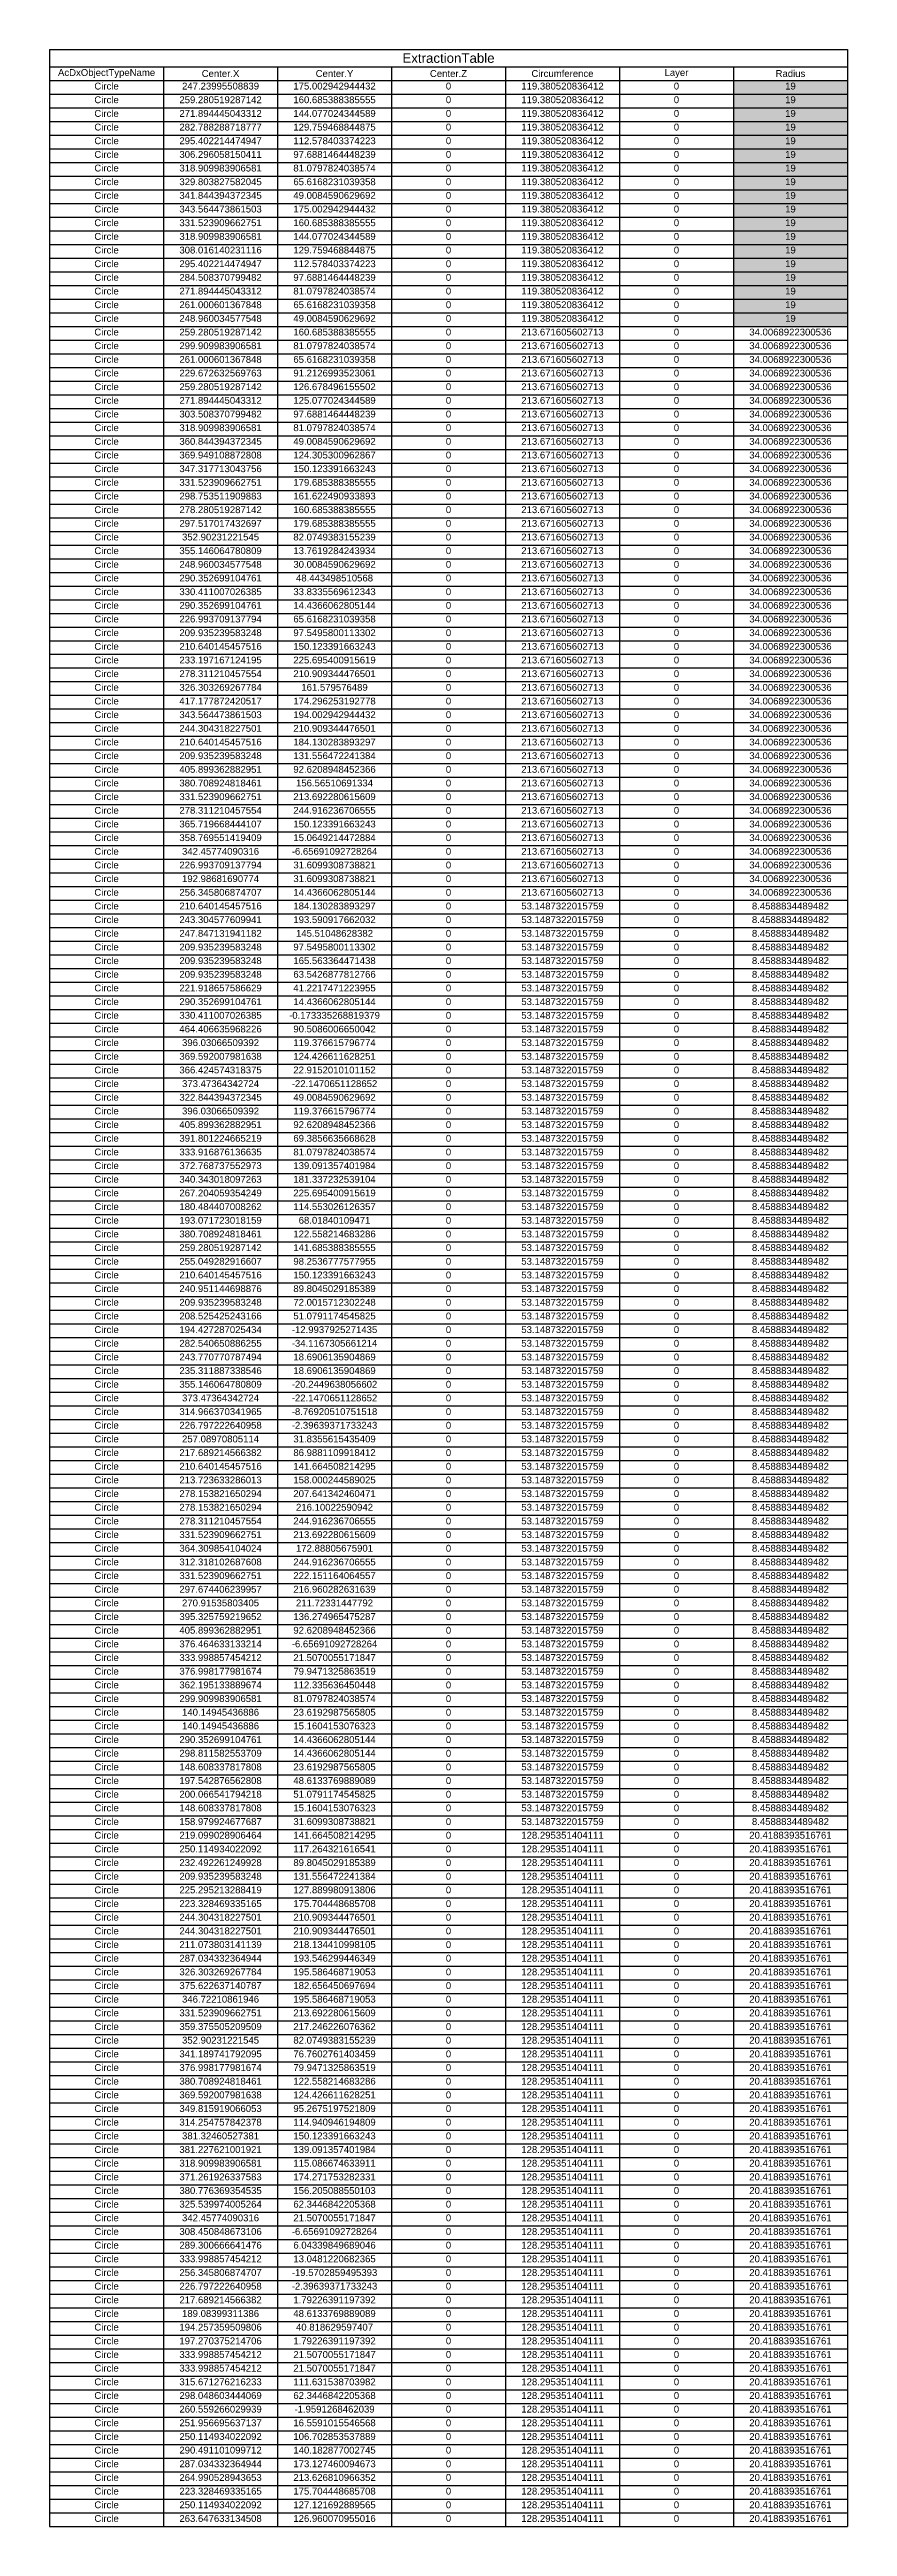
# Model space of a CAD drawing. Header units: metres. Extents: x 4 to 473, y -43 to 279.
# Drawn here: x 4 to 25, y 114.7 to 180 of the extents above; entities that cross this region are included whole.
import ezdxf

# ---------------------------------------------------------------- set-up
doc = ezdxf.new("R2010")
doc.units = ezdxf.units.M
doc.styles.get("Standard").update_dxf_attribs({"font": 'arial.ttf'})

# ---------------------------------------------------------------- blocks, each defined once
blk = doc.blocks.new('*T6')
at = {"color": 0, "linetype": 'ByBlock', "lineweight": -2, "transparency": 16777216}
for p, q in [((0, 0), (21, 0)), ((0, 0), (0, -65.253)), ((21, 0), (21, -65.253)), ((0, -0.453), (21, -0.453)), ((3, -0.453), (3, -65.253)), ((6, -0.453), (6, -65.253)), ((9, -0.453), (9, -65.253)), ((12, -0.453), (12, -65.253)), ((15, -0.453), (15, -65.253)), ((18, -0.453), (18, -65.253)), ((0, -0.813), (21, -0.813)), ((0, -1.173), (21, -1.173)), ((0, -1.533), (21, -1.533)), ((0, -1.893), (21, -1.893)), ((0, -2.253), (21, -2.253)), ((0, -2.613), (21, -2.613)), ((0, -2.973), (21, -2.973)), ((0, -3.333), (21, -3.333)), ((0, -3.693), (21, -3.693)), ((0, -4.053), (21, -4.053)), ((0, -4.413), (21, -4.413)), ((0, -4.773), (21, -4.773)), ((0, -5.133), (21, -5.133)), ((0, -5.493), (21, -5.493)), ((0, -5.853), (21, -5.853)), ((0, -6.213), (21, -6.213)), ((0, -6.573), (21, -6.573)), ((0, -6.933), (21, -6.933)), ((0, -7.293), (21, -7.293)), ((0, -7.653), (21, -7.653)), ((0, -8.013), (21, -8.013)), ((0, -8.373), (21, -8.373)), ((0, -8.733), (21, -8.733)), ((0, -9.093), (21, -9.093)), ((0, -9.453), (21, -9.453)), ((0, -9.813), (21, -9.813)), ((0, -10.173), (21, -10.173)), ((0, -10.533), (21, -10.533)), ((0, -10.893), (21, -10.893)), ((0, -11.253), (21, -11.253)), ((0, -11.613), (21, -11.613)), ((0, -11.973), (21, -11.973)), ((0, -12.333), (21, -12.333)), ((0, -12.693), (21, -12.693)), ((0, -13.053), (21, -13.053)), ((0, -13.413), (21, -13.413)), ((0, -13.773), (21, -13.773)), ((0, -14.133), (21, -14.133)), ((0, -14.493), (21, -14.493)), ((0, -14.853), (21, -14.853)), ((0, -15.213), (21, -15.213)), ((0, -15.573), (21, -15.573)), ((0, -15.933), (21, -15.933)), ((0, -16.293), (21, -16.293)), ((0, -16.653), (21, -16.653)), ((0, -17.013), (21, -17.013)), ((0, -17.373), (21, -17.373)), ((0, -17.733), (21, -17.733)), ((0, -18.093), (21, -18.093)), ((0, -18.453), (21, -18.453)), ((0, -18.813), (21, -18.813)), ((0, -19.173), (21, -19.173)), ((0, -19.533), (21, -19.533)), ((0, -19.893), (21, -19.893)), ((0, -20.253), (21, -20.253)), ((0, -20.613), (21, -20.613)), ((0, -20.973), (21, -20.973)), ((0, -21.333), (21, -21.333)), ((0, -21.693), (21, -21.693)), ((0, -22.053), (21, -22.053)), ((0, -22.413), (21, -22.413)), ((0, -22.773), (21, -22.773)), ((0, -23.133), (21, -23.133)), ((0, -23.493), (21, -23.493)), ((0, -23.853), (21, -23.853)), ((0, -24.213), (21, -24.213)), ((0, -24.573), (21, -24.573)), ((0, -24.933), (21, -24.933)), ((0, -25.293), (21, -25.293)), ((0, -25.653), (21, -25.653)), ((0, -26.013), (21, -26.013)), ((0, -26.373), (21, -26.373)), ((0, -26.733), (21, -26.733)), ((0, -27.093), (21, -27.093)), ((0, -27.453), (21, -27.453)), ((0, -27.813), (21, -27.813)), ((0, -28.173), (21, -28.173)), ((0, -28.533), (21, -28.533)), ((0, -28.893), (21, -28.893)), ((0, -29.253), (21, -29.253)), ((0, -29.613), (21, -29.613)), ((0, -29.973), (21, -29.973)), ((0, -30.333), (21, -30.333)), ((0, -30.693), (21, -30.693)), ((0, -31.053), (21, -31.053)), ((0, -31.413), (21, -31.413)), ((0, -31.773), (21, -31.773)), ((0, -32.133), (21, -32.133)), ((0, -32.493), (21, -32.493)), ((0, -32.853), (21, -32.853)), ((0, -33.213), (21, -33.213)), ((0, -33.573), (21, -33.573)), ((0, -33.933), (21, -33.933)), ((0, -34.293), (21, -34.293)), ((0, -34.653), (21, -34.653)), ((0, -35.013), (21, -35.013)), ((0, -35.373), (21, -35.373)), ((0, -35.733), (21, -35.733)), ((0, -36.093), (21, -36.093)), ((0, -36.453), (21, -36.453)), ((0, -36.813), (21, -36.813)), ((0, -37.173), (21, -37.173)), ((0, -37.533), (21, -37.533)), ((0, -37.893), (21, -37.893)), ((0, -38.253), (21, -38.253)), ((0, -38.613), (21, -38.613)), ((0, -38.973), (21, -38.973)), ((0, -39.333), (21, -39.333)), ((0, -39.693), (21, -39.693)), ((0, -40.053), (21, -40.053)), ((0, -40.413), (21, -40.413)), ((0, -40.773), (21, -40.773)), ((0, -41.133), (21, -41.133)), ((0, -41.493), (21, -41.493)), ((0, -41.853), (21, -41.853)), ((0, -42.213), (21, -42.213)), ((0, -42.573), (21, -42.573)), ((0, -42.933), (21, -42.933)), ((0, -43.293), (21, -43.293)), ((0, -43.653), (21, -43.653)), ((0, -44.013), (21, -44.013)), ((0, -44.373), (21, -44.373)), ((0, -44.733), (21, -44.733)), ((0, -45.093), (21, -45.093)), ((0, -45.453), (21, -45.453)), ((0, -45.813), (21, -45.813)), ((0, -46.173), (21, -46.173)), ((0, -46.533), (21, -46.533)), ((0, -46.893), (21, -46.893)), ((0, -47.253), (21, -47.253)), ((0, -47.613), (21, -47.613)), ((0, -47.973), (21, -47.973)), ((0, -48.333), (21, -48.333)), ((0, -48.693), (21, -48.693)), ((0, -49.053), (21, -49.053)), ((0, -49.413), (21, -49.413)), ((0, -49.773), (21, -49.773)), ((0, -50.133), (21, -50.133)), ((0, -50.493), (21, -50.493)), ((0, -50.853), (21, -50.853)), ((0, -51.213), (21, -51.213)), ((0, -51.573), (21, -51.573)), ((0, -51.933), (21, -51.933)), ((0, -52.293), (21, -52.293)), ((0, -52.653), (21, -52.653)), ((0, -53.013), (21, -53.013)), ((0, -53.373), (21, -53.373)), ((0, -53.733), (21, -53.733)), ((0, -54.093), (21, -54.093)), ((0, -54.453), (21, -54.453)), ((0, -54.813), (21, -54.813)), ((0, -55.173), (21, -55.173)), ((0, -55.533), (21, -55.533)), ((0, -55.893), (21, -55.893)), ((0, -56.253), (21, -56.253)), ((0, -56.613), (21, -56.613)), ((0, -56.973), (21, -56.973)), ((0, -57.333), (21, -57.333)), ((0, -57.693), (21, -57.693)), ((0, -58.053), (21, -58.053)), ((0, -58.413), (21, -58.413)), ((0, -58.773), (21, -58.773)), ((0, -59.133), (21, -59.133)), ((0, -59.493), (21, -59.493)), ((0, -59.853), (21, -59.853)), ((0, -60.213), (21, -60.213)), ((0, -60.573), (21, -60.573)), ((0, -60.933), (21, -60.933)), ((0, -61.293), (21, -61.293)), ((0, -61.653), (21, -61.653)), ((0, -62.013), (21, -62.013)), ((0, -62.373), (21, -62.373)), ((0, -62.733), (21, -62.733)), ((0, -63.093), (21, -63.093)), ((0, -63.453), (21, -63.453)), ((0, -63.813), (21, -63.813)), ((0, -64.173), (21, -64.173)), ((0, -64.533), (21, -64.533)), ((0, -64.893), (21, -64.893)), ((0, -65.253), (21, -65.253))]:
    blk.add_line(p, q, dxfattribs=at)
at = {"color": 70, "true_color": 0x7fff00, "transparency": 16777216}
for points in [[(18, -0.813), (18, -1.173), (21, -0.813), (21, -1.173)], [(18, -1.173), (18, -1.533), (21, -1.173), (21, -1.533)], [(18, -1.533), (18, -1.893), (21, -1.533), (21, -1.893)], [(18, -1.893), (18, -2.253), (21, -1.893), (21, -2.253)], [(18, -2.253), (18, -2.613), (21, -2.253), (21, -2.613)], [(18, -2.613), (18, -2.973), (21, -2.613), (21, -2.973)], [(18, -2.973), (18, -3.333), (21, -2.973), (21, -3.333)], [(18, -3.333), (18, -3.693), (21, -3.333), (21, -3.693)], [(18, -3.693), (18, -4.053), (21, -3.693), (21, -4.053)], [(18, -4.053), (18, -4.413), (21, -4.053), (21, -4.413)], [(18, -4.413), (18, -4.773), (21, -4.413), (21, -4.773)], [(18, -4.773), (18, -5.133), (21, -4.773), (21, -5.133)], [(18, -5.133), (18, -5.493), (21, -5.133), (21, -5.493)], [(18, -5.493), (18, -5.853), (21, -5.493), (21, -5.853)], [(18, -5.853), (18, -6.213), (21, -5.853), (21, -6.213)], [(18, -6.213), (18, -6.573), (21, -6.213), (21, -6.573)], [(18, -6.573), (18, -6.933), (21, -6.573), (21, -6.933)], [(18, -6.933), (18, -7.293), (21, -6.933), (21, -7.293)]]:
    blk.add_solid(points, dxfattribs=at)
at = {"color": 0, "transparency": 16777216}
for s, insert, char_height, width, attachment_point in [('AcDxObjectTypeName', (1.5, -0.633), 0.18, 2.88, 5), ('Center.X', (4.5, -0.633), 0.18, 2.88, 5), ('Center.Y', (7.5, -0.633), 0.18, 2.88, 5), ('ExtractionTable', (10.5, -0.227), 0.25, 20.88, 5), ('Center.Z', (10.5, -0.633), 0.18, 2.88, 5), ('Circumference', (13.5, -0.633), 0.18, 2.88, 5), ('Layer', (16.5, -0.633), 0.18, 2.88, 5), ('Radius', (19.5, -0.633), 0.18, 2.88, 5), ('Circle', (1.5, -0.873), 0.18, 2.88, 2), ('Circle', (1.5, -1.233), 0.18, 2.88, 2), ('259.280519287142', (4.5, -1.233), 0.18, 2.88, 2), ('247.23995508839', (4.5, -0.873), 0.18, 2.88, 2), ('175.002942944432', (7.5, -0.873), 0.18, 2.88, 2), ('160.685388385555', (7.5, -1.233), 0.18, 2.88, 2), ('0', (10.5, -0.873), 0.18, 2.88, 2), ('0', (10.5, -1.233), 0.18, 2.88, 2), ('119.380520836412', (13.5, -0.873), 0.18, 2.88, 2), ('119.380520836412', (13.5, -1.233), 0.18, 2.88, 2), ('0', (16.5, -0.873), 0.18, 2.88, 2), ('0', (16.5, -1.233), 0.18, 2.88, 2), ('19', (19.5, -0.873), 0.18, 2.88, 2), ('19', (19.5, -1.233), 0.18, 2.88, 2), ('Circle', (1.5, -1.593), 0.18, 2.88, 2), ('Circle', (1.5, -1.953), 0.18, 2.88, 2), ('271.894445043312', (4.5, -1.593), 0.18, 2.88, 2), ('282.788288718777', (4.5, -1.953), 0.18, 2.88, 2), ('144.077024344589', (7.5, -1.593), 0.18, 2.88, 2), ('129.759468844875', (7.5, -1.953), 0.18, 2.88, 2), ('0', (10.5, -1.593), 0.18, 2.88, 2), ('0', (10.5, -1.953), 0.18, 2.88, 2), ('119.380520836412', (13.5, -1.593), 0.18, 2.88, 2), ('119.380520836412', (13.5, -1.953), 0.18, 2.88, 2), ('0', (16.5, -1.593), 0.18, 2.88, 2), ('0', (16.5, -1.953), 0.18, 2.88, 2), ('19', (19.5, -1.593), 0.18, 2.88, 2), ('19', (19.5, -1.953), 0.18, 2.88, 2), ('Circle', (1.5, -2.313), 0.18, 2.88, 2), ('295.402214474947', (4.5, -2.313), 0.18, 2.88, 2), ('112.578403374223', (7.5, -2.313), 0.18, 2.88, 2), ('0', (10.5, -2.313), 0.18, 2.88, 2), ('119.380520836412', (13.5, -2.313), 0.18, 2.88, 2), ('0', (16.5, -2.313), 0.18, 2.88, 2), ('19', (19.5, -2.313), 0.18, 2.88, 2), ('Circle', (1.5, -2.673), 0.18, 2.88, 2), ('Circle', (1.5, -3.033), 0.18, 2.88, 2), ('306.296058150411', (4.5, -2.673), 0.18, 2.88, 2), ('318.909983906581', (4.5, -3.033), 0.18, 2.88, 2), ('81.0797824038574', (7.5, -3.033), 0.18, 2.88, 2), ('97.6881464448239', (7.5, -2.673), 0.18, 2.88, 2), ('0', (10.5, -2.673), 0.18, 2.88, 2), ('0', (10.5, -3.033), 0.18, 2.88, 2), ('119.380520836412', (13.5, -2.673), 0.18, 2.88, 2), ('119.380520836412', (13.5, -3.033), 0.18, 2.88, 2), ('0', (16.5, -2.673), 0.18, 2.88, 2), ('0', (16.5, -3.033), 0.18, 2.88, 2), ('19', (19.5, -2.673), 0.18, 2.88, 2), ('19', (19.5, -3.033), 0.18, 2.88, 2), ('Circle', (1.5, -3.393), 0.18, 2.88, 2), ('Circle', (1.5, -3.753), 0.18, 2.88, 2), ('329.803827582045', (4.5, -3.393), 0.18, 2.88, 2), ('341.844394372345', (4.5, -3.753), 0.18, 2.88, 2), ('49.0084590629692', (7.5, -3.753), 0.18, 2.88, 2), ('65.6168231039358', (7.5, -3.393), 0.18, 2.88, 2), ('0', (10.5, -3.393), 0.18, 2.88, 2), ('0', (10.5, -3.753), 0.18, 2.88, 2), ('119.380520836412', (13.5, -3.393), 0.18, 2.88, 2), ('119.380520836412', (13.5, -3.753), 0.18, 2.88, 2), ('0', (16.5, -3.393), 0.18, 2.88, 2), ('0', (16.5, -3.753), 0.18, 2.88, 2), ('19', (19.5, -3.393), 0.18, 2.88, 2), ('19', (19.5, -3.753), 0.18, 2.88, 2), ('Circle', (1.5, -4.113), 0.18, 2.88, 2), ('Circle', (1.5, -4.473), 0.18, 2.88, 2), ('343.564473861503', (4.5, -4.113), 0.18, 2.88, 2), ('331.523909662751', (4.5, -4.473), 0.18, 2.88, 2), ('175.002942944432', (7.5, -4.113), 0.18, 2.88, 2), ('160.685388385555', (7.5, -4.473), 0.18, 2.88, 2), ('0', (10.5, -4.113), 0.18, 2.88, 2), ('0', (10.5, -4.473), 0.18, 2.88, 2), ('119.380520836412', (13.5, -4.113), 0.18, 2.88, 2), ('119.380520836412', (13.5, -4.473), 0.18, 2.88, 2), ('0', (16.5, -4.113), 0.18, 2.88, 2), ('0', (16.5, -4.473), 0.18, 2.88, 2), ('19', (19.5, -4.113), 0.18, 2.88, 2), ('19', (19.5, -4.473), 0.18, 2.88, 2), ('Circle', (1.5, -4.833), 0.18, 2.88, 2), ('Circle', (1.5, -5.193), 0.18, 2.88, 2), ('318.909983906581', (4.5, -4.833), 0.18, 2.88, 2), ('308.016140231116', (4.5, -5.193), 0.18, 2.88, 2), ('144.077024344589', (7.5, -4.833), 0.18, 2.88, 2), ('129.759468844875', (7.5, -5.193), 0.18, 2.88, 2), ('0', (10.5, -4.833), 0.18, 2.88, 2), ('0', (10.5, -5.193), 0.18, 2.88, 2), ('119.380520836412', (13.5, -4.833), 0.18, 2.88, 2), ('119.380520836412', (13.5, -5.193), 0.18, 2.88, 2), ('0', (16.5, -4.833), 0.18, 2.88, 2), ('0', (16.5, -5.193), 0.18, 2.88, 2), ('19', (19.5, -4.833), 0.18, 2.88, 2), ('19', (19.5, -5.193), 0.18, 2.88, 2), ('Circle', (1.5, -5.553), 0.18, 2.88, 2), ('295.402214474947', (4.5, -5.553), 0.18, 2.88, 2), ('112.578403374223', (7.5, -5.553), 0.18, 2.88, 2), ('0', (10.5, -5.553), 0.18, 2.88, 2), ('119.380520836412', (13.5, -5.553), 0.18, 2.88, 2), ('0', (16.5, -5.553), 0.18, 2.88, 2), ('19', (19.5, -5.553), 0.18, 2.88, 2), ('Circle', (1.5, -5.913), 0.18, 2.88, 2), ('Circle', (1.5, -6.273), 0.18, 2.88, 2), ('284.508370799482', (4.5, -5.913), 0.18, 2.88, 2), ('271.894445043312', (4.5, -6.273), 0.18, 2.88, 2), ('81.0797824038574', (7.5, -6.273), 0.18, 2.88, 2), ('97.6881464448239', (7.5, -5.913), 0.18, 2.88, 2), ('0', (10.5, -5.913), 0.18, 2.88, 2), ('0', (10.5, -6.273), 0.18, 2.88, 2), ('119.380520836412', (13.5, -5.913), 0.18, 2.88, 2), ('119.380520836412', (13.5, -6.273), 0.18, 2.88, 2), ('0', (16.5, -5.913), 0.18, 2.88, 2), ('0', (16.5, -6.273), 0.18, 2.88, 2), ('19', (19.5, -5.913), 0.18, 2.88, 2), ('19', (19.5, -6.273), 0.18, 2.88, 2), ('Circle', (1.5, -6.633), 0.18, 2.88, 2), ('Circle', (1.5, -6.993), 0.18, 2.88, 2), ('261.000601367848', (4.5, -6.633), 0.18, 2.88, 2), ('248.960034577548', (4.5, -6.993), 0.18, 2.88, 2), ('49.0084590629692', (7.5, -6.993), 0.18, 2.88, 2), ('65.6168231039358', (7.5, -6.633), 0.18, 2.88, 2), ('0', (10.5, -6.633), 0.18, 2.88, 2), ('0', (10.5, -6.993), 0.18, 2.88, 2), ('119.380520836412', (13.5, -6.633), 0.18, 2.88, 2), ('119.380520836412', (13.5, -6.993), 0.18, 2.88, 2), ('0', (16.5, -6.633), 0.18, 2.88, 2), ('0', (16.5, -6.993), 0.18, 2.88, 2), ('19', (19.5, -6.633), 0.18, 2.88, 2), ('19', (19.5, -6.993), 0.18, 2.88, 2), ('Circle', (1.5, -7.353), 0.18, 2.88, 2), ('Circle', (1.5, -7.713), 0.18, 2.88, 2), ('259.280519287142', (4.5, -7.353), 0.18, 2.88, 2), ('299.909983906581', (4.5, -7.713), 0.18, 2.88, 2), ('81.0797824038574', (7.5, -7.713), 0.18, 2.88, 2), ('160.685388385555', (7.5, -7.353), 0.18, 2.88, 2), ('0', (10.5, -7.353), 0.18, 2.88, 2), ('0', (10.5, -7.713), 0.18, 2.88, 2), ('213.671605602713', (13.5, -7.353), 0.18, 2.88, 2), ('213.671605602713', (13.5, -7.713), 0.18, 2.88, 2), ('0', (16.5, -7.353), 0.18, 2.88, 2), ('0', (16.5, -7.713), 0.18, 2.88, 2), ('34.0068922300536', (19.5, -7.353), 0.18, 2.88, 2), ('34.0068922300536', (19.5, -7.713), 0.18, 2.88, 2), ('Circle', (1.5, -8.073), 0.18, 2.88, 2), ('Circle', (1.5, -8.433), 0.18, 2.88, 2), ('261.000601367848', (4.5, -8.073), 0.18, 2.88, 2), ('229.672632569763', (4.5, -8.433), 0.18, 2.88, 2), ('91.2126993523061', (7.5, -8.433), 0.18, 2.88, 2), ('65.6168231039358', (7.5, -8.073), 0.18, 2.88, 2), ('0', (10.5, -8.073), 0.18, 2.88, 2), ('0', (10.5, -8.433), 0.18, 2.88, 2), ('213.671605602713', (13.5, -8.073), 0.18, 2.88, 2), ('213.671605602713', (13.5, -8.433), 0.18, 2.88, 2), ('0', (16.5, -8.073), 0.18, 2.88, 2), ('0', (16.5, -8.433), 0.18, 2.88, 2), ('34.0068922300536', (19.5, -8.073), 0.18, 2.88, 2), ('34.0068922300536', (19.5, -8.433), 0.18, 2.88, 2), ('Circle', (1.5, -8.793), 0.18, 2.88, 2), ('259.280519287142', (4.5, -8.793), 0.18, 2.88, 2), ('126.678496155502', (7.5, -8.793), 0.18, 2.88, 2), ('0', (10.5, -8.793), 0.18, 2.88, 2), ('213.671605602713', (13.5, -8.793), 0.18, 2.88, 2), ('0', (16.5, -8.793), 0.18, 2.88, 2), ('34.0068922300536', (19.5, -8.793), 0.18, 2.88, 2), ('Circle', (1.5, -9.153), 0.18, 2.88, 2), ('Circle', (1.5, -9.513), 0.18, 2.88, 2), ('303.508370799482', (4.5, -9.513), 0.18, 2.88, 2), ('271.894445043312', (4.5, -9.153), 0.18, 2.88, 2), ('97.6881464448239', (7.5, -9.513), 0.18, 2.88, 2), ('125.077024344589', (7.5, -9.153), 0.18, 2.88, 2), ('0', (10.5, -9.153), 0.18, 2.88, 2), ('0', (10.5, -9.513), 0.18, 2.88, 2), ('213.671605602713', (13.5, -9.153), 0.18, 2.88, 2), ('213.671605602713', (13.5, -9.513), 0.18, 2.88, 2), ('0', (16.5, -9.153), 0.18, 2.88, 2), ('0', (16.5, -9.513), 0.18, 2.88, 2), ('34.0068922300536', (19.5, -9.153), 0.18, 2.88, 2), ('34.0068922300536', (19.5, -9.513), 0.18, 2.88, 2), ('Circle', (1.5, -9.873), 0.18, 2.88, 2), ('Circle', (1.5, -10.233), 0.18, 2.88, 2), ('318.909983906581', (4.5, -9.873), 0.18, 2.88, 2), ('360.844394372345', (4.5, -10.233), 0.18, 2.88, 2), ('49.0084590629692', (7.5, -10.233), 0.18, 2.88, 2), ('81.0797824038574', (7.5, -9.873), 0.18, 2.88, 2), ('0', (10.5, -9.873), 0.18, 2.88, 2), ('0', (10.5, -10.233), 0.18, 2.88, 2), ('213.671605602713', (13.5, -9.873), 0.18, 2.88, 2), ('213.671605602713', (13.5, -10.233), 0.18, 2.88, 2), ('0', (16.5, -9.873), 0.18, 2.88, 2), ('0', (16.5, -10.233), 0.18, 2.88, 2), ('34.0068922300536', (19.5, -9.873), 0.18, 2.88, 2), ('34.0068922300536', (19.5, -10.233), 0.18, 2.88, 2), ('Circle', (1.5, -10.593), 0.18, 2.88, 2), ('Circle', (1.5, -10.953), 0.18, 2.88, 2), ('369.949108872808', (4.5, -10.593), 0.18, 2.88, 2), ('347.317713043756', (4.5, -10.953), 0.18, 2.88, 2), ('124.305300962867', (7.5, -10.593), 0.18, 2.88, 2), ('150.123391663243', (7.5, -10.953), 0.18, 2.88, 2), ('0', (10.5, -10.593), 0.18, 2.88, 2), ('0', (10.5, -10.953), 0.18, 2.88, 2), ('213.671605602713', (13.5, -10.593), 0.18, 2.88, 2), ('213.671605602713', (13.5, -10.953), 0.18, 2.88, 2), ('0', (16.5, -10.593), 0.18, 2.88, 2), ('0', (16.5, -10.953), 0.18, 2.88, 2), ('34.0068922300536', (19.5, -10.593), 0.18, 2.88, 2), ('34.0068922300536', (19.5, -10.953), 0.18, 2.88, 2), ('Circle', (1.5, -11.313), 0.18, 2.88, 2), ('Circle', (1.5, -11.673), 0.18, 2.88, 2), ('331.523909662751', (4.5, -11.313), 0.18, 2.88, 2), ('298.753511909883', (4.5, -11.673), 0.18, 2.88, 2), ('179.685388385555', (7.5, -11.313), 0.18, 2.88, 2), ('161.622490933893', (7.5, -11.673), 0.18, 2.88, 2), ('0', (10.5, -11.313), 0.18, 2.88, 2), ('0', (10.5, -11.673), 0.18, 2.88, 2), ('213.671605602713', (13.5, -11.313), 0.18, 2.88, 2), ('213.671605602713', (13.5, -11.673), 0.18, 2.88, 2), ('0', (16.5, -11.313), 0.18, 2.88, 2), ('0', (16.5, -11.673), 0.18, 2.88, 2), ('34.0068922300536', (19.5, -11.313), 0.18, 2.88, 2), ('34.0068922300536', (19.5, -11.673), 0.18, 2.88, 2), ('Circle', (1.5, -12.033), 0.18, 2.88, 2), ('Circle', (1.5, -12.393), 0.18, 2.88, 2), ('278.280519287142', (4.5, -12.033), 0.18, 2.88, 2), ('297.517017432697', (4.5, -12.393), 0.18, 2.88, 2), ('160.685388385555', (7.5, -12.033), 0.18, 2.88, 2), ('179.685388385555', (7.5, -12.393), 0.18, 2.88, 2), ('0', (10.5, -12.033), 0.18, 2.88, 2), ('0', (10.5, -12.393), 0.18, 2.88, 2), ('213.671605602713', (13.5, -12.033), 0.18, 2.88, 2), ('213.671605602713', (13.5, -12.393), 0.18, 2.88, 2), ('0', (16.5, -12.033), 0.18, 2.88, 2), ('0', (16.5, -12.393), 0.18, 2.88, 2), ('34.0068922300536', (19.5, -12.033), 0.18, 2.88, 2), ('34.0068922300536', (19.5, -12.393), 0.18, 2.88, 2), ('Circle', (1.5, -12.753), 0.18, 2.88, 2), ('352.90231221545', (4.5, -12.753), 0.18, 2.88, 2), ('82.0749383155239', (7.5, -12.753), 0.18, 2.88, 2), ('0', (10.5, -12.753), 0.18, 2.88, 2), ('213.671605602713', (13.5, -12.753), 0.18, 2.88, 2), ('0', (16.5, -12.753), 0.18, 2.88, 2), ('34.0068922300536', (19.5, -12.753), 0.18, 2.88, 2), ('Circle', (1.5, -13.113), 0.18, 2.88, 2), ('Circle', (1.5, -13.473), 0.18, 2.88, 2), ('355.146064780809', (4.5, -13.113), 0.18, 2.88, 2), ('248.960034577548', (4.5, -13.473), 0.18, 2.88, 2), ('30.0084590629692', (7.5, -13.473), 0.18, 2.88, 2), ('13.7619284243934', (7.5, -13.113), 0.18, 2.88, 2), ('0', (10.5, -13.113), 0.18, 2.88, 2), ('0', (10.5, -13.473), 0.18, 2.88, 2), ('213.671605602713', (13.5, -13.113), 0.18, 2.88, 2), ('213.671605602713', (13.5, -13.473), 0.18, 2.88, 2), ('0', (16.5, -13.113), 0.18, 2.88, 2), ('0', (16.5, -13.473), 0.18, 2.88, 2), ('34.0068922300536', (19.5, -13.113), 0.18, 2.88, 2), ('34.0068922300536', (19.5, -13.473), 0.18, 2.88, 2), ('Circle', (1.5, -13.833), 0.18, 2.88, 2), ('Circle', (1.5, -14.193), 0.18, 2.88, 2), ('330.411007026385', (4.5, -14.193), 0.18, 2.88, 2), ('290.352699104761', (4.5, -13.833), 0.18, 2.88, 2), ('33.8335569612343', (7.5, -14.193), 0.18, 2.88, 2), ('48.443498510568', (7.5, -13.833), 0.18, 2.88, 2), ('0', (10.5, -13.833), 0.18, 2.88, 2), ('0', (10.5, -14.193), 0.18, 2.88, 2), ('213.671605602713', (13.5, -13.833), 0.18, 2.88, 2), ('213.671605602713', (13.5, -14.193), 0.18, 2.88, 2), ('0', (16.5, -13.833), 0.18, 2.88, 2), ('0', (16.5, -14.193), 0.18, 2.88, 2), ('34.0068922300536', (19.5, -13.833), 0.18, 2.88, 2), ('34.0068922300536', (19.5, -14.193), 0.18, 2.88, 2), ('Circle', (1.5, -14.553), 0.18, 2.88, 2), ('Circle', (1.5, -14.913), 0.18, 2.88, 2), ('290.352699104761', (4.5, -14.553), 0.18, 2.88, 2), ('226.993709137794', (4.5, -14.913), 0.18, 2.88, 2), ('65.6168231039358', (7.5, -14.913), 0.18, 2.88, 2), ('14.4366062805144', (7.5, -14.553), 0.18, 2.88, 2), ('0', (10.5, -14.553), 0.18, 2.88, 2), ('0', (10.5, -14.913), 0.18, 2.88, 2), ('213.671605602713', (13.5, -14.553), 0.18, 2.88, 2), ('213.671605602713', (13.5, -14.913), 0.18, 2.88, 2), ('0', (16.5, -14.553), 0.18, 2.88, 2), ('0', (16.5, -14.913), 0.18, 2.88, 2), ('34.0068922300536', (19.5, -14.553), 0.18, 2.88, 2), ('34.0068922300536', (19.5, -14.913), 0.18, 2.88, 2), ('Circle', (1.5, -15.273), 0.18, 2.88, 2), ('Circle', (1.5, -15.633), 0.18, 2.88, 2), ('209.935239583248', (4.5, -15.273), 0.18, 2.88, 2), ('210.640145457516', (4.5, -15.633), 0.18, 2.88, 2), ('97.5495800113302', (7.5, -15.273), 0.18, 2.88, 2), ('150.123391663243', (7.5, -15.633), 0.18, 2.88, 2), ('0', (10.5, -15.273), 0.18, 2.88, 2), ('0', (10.5, -15.633), 0.18, 2.88, 2), ('213.671605602713', (13.5, -15.273), 0.18, 2.88, 2), ('213.671605602713', (13.5, -15.633), 0.18, 2.88, 2), ('0', (16.5, -15.273), 0.18, 2.88, 2), ('0', (16.5, -15.633), 0.18, 2.88, 2), ('34.0068922300536', (19.5, -15.273), 0.18, 2.88, 2), ('34.0068922300536', (19.5, -15.633), 0.18, 2.88, 2), ('Circle', (1.5, -15.993), 0.18, 2.88, 2), ('233.197167124195', (4.5, -15.993), 0.18, 2.88, 2), ('225.695400915619', (7.5, -15.993), 0.18, 2.88, 2), ('0', (10.5, -15.993), 0.18, 2.88, 2), ('213.671605602713', (13.5, -15.993), 0.18, 2.88, 2), ('0', (16.5, -15.993), 0.18, 2.88, 2), ('34.0068922300536', (19.5, -15.993), 0.18, 2.88, 2), ('Circle', (1.5, -16.353), 0.18, 2.88, 2), ('Circle', (1.5, -16.713), 0.18, 2.88, 2), ('326.303269267784', (4.5, -16.713), 0.18, 2.88, 2), ('278.311210457554', (4.5, -16.353), 0.18, 2.88, 2), ('210.909344476501', (7.5, -16.353), 0.18, 2.88, 2), ('161.579576489', (7.5, -16.713), 0.18, 2.88, 2), ('0', (10.5, -16.353), 0.18, 2.88, 2), ('0', (10.5, -16.713), 0.18, 2.88, 2), ('213.671605602713', (13.5, -16.353), 0.18, 2.88, 2), ('213.671605602713', (13.5, -16.713), 0.18, 2.88, 2), ('0', (16.5, -16.353), 0.18, 2.88, 2), ('0', (16.5, -16.713), 0.18, 2.88, 2), ('34.0068922300536', (19.5, -16.353), 0.18, 2.88, 2), ('34.0068922300536', (19.5, -16.713), 0.18, 2.88, 2), ('Circle', (1.5, -17.073), 0.18, 2.88, 2), ('Circle', (1.5, -17.433), 0.18, 2.88, 2), ('417.177872420517', (4.5, -17.073), 0.18, 2.88, 2), ('343.564473861503', (4.5, -17.433), 0.18, 2.88, 2), ('174.296253192778', (7.5, -17.073), 0.18, 2.88, 2), ('194.002942944432', (7.5, -17.433), 0.18, 2.88, 2), ('0', (10.5, -17.073), 0.18, 2.88, 2), ('0', (10.5, -17.433), 0.18, 2.88, 2), ('213.671605602713', (13.5, -17.073), 0.18, 2.88, 2), ('213.671605602713', (13.5, -17.433), 0.18, 2.88, 2), ('0', (16.5, -17.073), 0.18, 2.88, 2), ('0', (16.5, -17.433), 0.18, 2.88, 2), ('34.0068922300536', (19.5, -17.073), 0.18, 2.88, 2), ('34.0068922300536', (19.5, -17.433), 0.18, 2.88, 2), ('Circle', (1.5, -17.793), 0.18, 2.88, 2), ('Circle', (1.5, -18.153), 0.18, 2.88, 2), ('244.304318227501', (4.5, -17.793), 0.18, 2.88, 2), ('210.640145457516', (4.5, -18.153), 0.18, 2.88, 2), ('210.909344476501', (7.5, -17.793), 0.18, 2.88, 2), ('184.130283893297', (7.5, -18.153), 0.18, 2.88, 2), ('0', (10.5, -17.793), 0.18, 2.88, 2), ('0', (10.5, -18.153), 0.18, 2.88, 2), ('213.671605602713', (13.5, -17.793), 0.18, 2.88, 2), ('213.671605602713', (13.5, -18.153), 0.18, 2.88, 2), ('0', (16.5, -17.793), 0.18, 2.88, 2), ('0', (16.5, -18.153), 0.18, 2.88, 2), ('34.0068922300536', (19.5, -17.793), 0.18, 2.88, 2), ('34.0068922300536', (19.5, -18.153), 0.18, 2.88, 2), ('Circle', (1.5, -18.513), 0.18, 2.88, 2), ('Circle', (1.5, -18.873), 0.18, 2.88, 2), ('405.899362882951', (4.5, -18.873), 0.18, 2.88, 2), ('209.935239583248', (4.5, -18.513), 0.18, 2.88, 2), ('92.6208948452366', (7.5, -18.873), 0.18, 2.88, 2), ('131.556472241384', (7.5, -18.513), 0.18, 2.88, 2), ('0', (10.5, -18.513), 0.18, 2.88, 2), ('0', (10.5, -18.873), 0.18, 2.88, 2), ('213.671605602713', (13.5, -18.513), 0.18, 2.88, 2), ('213.671605602713', (13.5, -18.873), 0.18, 2.88, 2), ('0', (16.5, -18.513), 0.18, 2.88, 2), ('0', (16.5, -18.873), 0.18, 2.88, 2), ('34.0068922300536', (19.5, -18.513), 0.18, 2.88, 2), ('34.0068922300536', (19.5, -18.873), 0.18, 2.88, 2), ('Circle', (1.5, -19.233), 0.18, 2.88, 2), ('380.708924818461', (4.5, -19.233), 0.18, 2.88, 2), ('156.56510691334', (7.5, -19.233), 0.18, 2.88, 2), ('0', (10.5, -19.233), 0.18, 2.88, 2), ('213.671605602713', (13.5, -19.233), 0.18, 2.88, 2), ('0', (16.5, -19.233), 0.18, 2.88, 2), ('34.0068922300536', (19.5, -19.233), 0.18, 2.88, 2), ('Circle', (1.5, -19.593), 0.18, 2.88, 2), ('Circle', (1.5, -19.953), 0.18, 2.88, 2), ('331.523909662751', (4.5, -19.593), 0.18, 2.88, 2), ('278.311210457554', (4.5, -19.953), 0.18, 2.88, 2), ('213.692280615609', (7.5, -19.593), 0.18, 2.88, 2), ('244.916236706555', (7.5, -19.953), 0.18, 2.88, 2), ('0', (10.5, -19.593), 0.18, 2.88, 2), ('0', (10.5, -19.953), 0.18, 2.88, 2), ('213.671605602713', (13.5, -19.593), 0.18, 2.88, 2), ('213.671605602713', (13.5, -19.953), 0.18, 2.88, 2), ('0', (16.5, -19.593), 0.18, 2.88, 2), ('0', (16.5, -19.953), 0.18, 2.88, 2), ('34.0068922300536', (19.5, -19.593), 0.18, 2.88, 2), ('34.0068922300536', (19.5, -19.953), 0.18, 2.88, 2), ('Circle', (1.5, -20.313), 0.18, 2.88, 2), ('Circle', (1.5, -20.673), 0.18, 2.88, 2), ('365.719668444107', (4.5, -20.313), 0.18, 2.88, 2), ('358.769551419409', (4.5, -20.673), 0.18, 2.88, 2), ('150.123391663243', (7.5, -20.313), 0.18, 2.88, 2), ('15.0649214472884', (7.5, -20.673), 0.18, 2.88, 2), ('0', (10.5, -20.313), 0.18, 2.88, 2), ('0', (10.5, -20.673), 0.18, 2.88, 2), ('213.671605602713', (13.5, -20.313), 0.18, 2.88, 2), ('213.671605602713', (13.5, -20.673), 0.18, 2.88, 2), ('0', (16.5, -20.313), 0.18, 2.88, 2), ('0', (16.5, -20.673), 0.18, 2.88, 2), ('34.0068922300536', (19.5, -20.313), 0.18, 2.88, 2), ('34.0068922300536', (19.5, -20.673), 0.18, 2.88, 2), ('Circle', (1.5, -21.033), 0.18, 2.88, 2), ('Circle', (1.5, -21.393), 0.18, 2.88, 2), ('226.993709137794', (4.5, -21.393), 0.18, 2.88, 2), ('342.45774090316', (4.5, -21.033), 0.18, 2.88, 2), ('-6.65691092728264', (7.5, -21.033), 0.18, 2.88, 2), ('31.6099308738821', (7.5, -21.393), 0.18, 2.88, 2), ('0', (10.5, -21.033), 0.18, 2.88, 2), ('0', (10.5, -21.393), 0.18, 2.88, 2), ('213.671605602713', (13.5, -21.033), 0.18, 2.88, 2), ('213.671605602713', (13.5, -21.393), 0.18, 2.88, 2), ('0', (16.5, -21.033), 0.18, 2.88, 2), ('0', (16.5, -21.393), 0.18, 2.88, 2), ('34.0068922300536', (19.5, -21.033), 0.18, 2.88, 2), ('34.0068922300536', (19.5, -21.393), 0.18, 2.88, 2), ('Circle', (1.5, -21.753), 0.18, 2.88, 2), ('Circle', (1.5, -22.113), 0.18, 2.88, 2), ('256.345806874707', (4.5, -22.113), 0.18, 2.88, 2), ('192.98681690774', (4.5, -21.753), 0.18, 2.88, 2), ('31.6099308738821', (7.5, -21.753), 0.18, 2.88, 2), ('14.4366062805144', (7.5, -22.113), 0.18, 2.88, 2), ('0', (10.5, -21.753), 0.18, 2.88, 2), ('0', (10.5, -22.113), 0.18, 2.88, 2), ('213.671605602713', (13.5, -21.753), 0.18, 2.88, 2), ('213.671605602713', (13.5, -22.113), 0.18, 2.88, 2), ('0', (16.5, -21.753), 0.18, 2.88, 2), ('0', (16.5, -22.113), 0.18, 2.88, 2), ('34.0068922300536', (19.5, -21.753), 0.18, 2.88, 2), ('34.0068922300536', (19.5, -22.113), 0.18, 2.88, 2), ('Circle', (1.5, -22.473), 0.18, 2.88, 2), ('Circle', (1.5, -22.833), 0.18, 2.88, 2), ('210.640145457516', (4.5, -22.473), 0.18, 2.88, 2), ('243.304577609941', (4.5, -22.833), 0.18, 2.88, 2), ('184.130283893297', (7.5, -22.473), 0.18, 2.88, 2), ('193.590917662032', (7.5, -22.833), 0.18, 2.88, 2), ('0', (10.5, -22.473), 0.18, 2.88, 2), ('0', (10.5, -22.833), 0.18, 2.88, 2), ('53.1487322015759', (13.5, -22.473), 0.18, 2.88, 2), ('53.1487322015759', (13.5, -22.833), 0.18, 2.88, 2), ('0', (16.5, -22.473), 0.18, 2.88, 2), ('0', (16.5, -22.833), 0.18, 2.88, 2), ('8.4588834489482', (19.5, -22.473), 0.18, 2.88, 2), ('8.4588834489482', (19.5, -22.833), 0.18, 2.88, 2), ('Circle', (1.5, -23.193), 0.18, 2.88, 2), ('247.847131941182', (4.5, -23.193), 0.18, 2.88, 2), ('145.51048628382', (7.5, -23.193), 0.18, 2.88, 2), ('0', (10.5, -23.193), 0.18, 2.88, 2), ('53.1487322015759', (13.5, -23.193), 0.18, 2.88, 2), ('0', (16.5, -23.193), 0.18, 2.88, 2), ('8.4588834489482', (19.5, -23.193), 0.18, 2.88, 2), ('Circle', (1.5, -23.553), 0.18, 2.88, 2), ('Circle', (1.5, -23.913), 0.18, 2.88, 2), ('209.935239583248', (4.5, -23.553), 0.18, 2.88, 2), ('209.935239583248', (4.5, -23.913), 0.18, 2.88, 2), ('97.5495800113302', (7.5, -23.553), 0.18, 2.88, 2), ('165.563364471438', (7.5, -23.913), 0.18, 2.88, 2), ('0', (10.5, -23.553), 0.18, 2.88, 2), ('0', (10.5, -23.913), 0.18, 2.88, 2), ('53.1487322015759', (13.5, -23.553), 0.18, 2.88, 2), ('53.1487322015759', (13.5, -23.913), 0.18, 2.88, 2), ('0', (16.5, -23.553), 0.18, 2.88, 2), ('0', (16.5, -23.913), 0.18, 2.88, 2), ('8.4588834489482', (19.5, -23.553), 0.18, 2.88, 2), ('8.4588834489482', (19.5, -23.913), 0.18, 2.88, 2), ('Circle', (1.5, -24.273), 0.18, 2.88, 2), ('Circle', (1.5, -24.633), 0.18, 2.88, 2), ('209.935239583248', (4.5, -24.273), 0.18, 2.88, 2), ('221.918657586629', (4.5, -24.633), 0.18, 2.88, 2), ('41.2217471223955', (7.5, -24.633), 0.18, 2.88, 2), ('63.5426877812766', (7.5, -24.273), 0.18, 2.88, 2), ('0', (10.5, -24.273), 0.18, 2.88, 2), ('0', (10.5, -24.633), 0.18, 2.88, 2), ('53.1487322015759', (13.5, -24.273), 0.18, 2.88, 2), ('53.1487322015759', (13.5, -24.633), 0.18, 2.88, 2), ('0', (16.5, -24.273), 0.18, 2.88, 2), ('0', (16.5, -24.633), 0.18, 2.88, 2), ('8.4588834489482', (19.5, -24.273), 0.18, 2.88, 2), ('8.4588834489482', (19.5, -24.633), 0.18, 2.88, 2), ('Circle', (1.5, -24.993), 0.18, 2.88, 2), ('Circle', (1.5, -25.353), 0.18, 2.88, 2), ('330.411007026385', (4.5, -25.353), 0.18, 2.88, 2), ('290.352699104761', (4.5, -24.993), 0.18, 2.88, 2), ('-0.173335268819379', (7.5, -25.353), 0.18, 2.88, 2), ('14.4366062805144', (7.5, -24.993), 0.18, 2.88, 2), ('0', (10.5, -24.993), 0.18, 2.88, 2), ('0', (10.5, -25.353), 0.18, 2.88, 2), ('53.1487322015759', (13.5, -24.993), 0.18, 2.88, 2), ('53.1487322015759', (13.5, -25.353), 0.18, 2.88, 2), ('0', (16.5, -24.993), 0.18, 2.88, 2), ('0', (16.5, -25.353), 0.18, 2.88, 2), ('8.4588834489482', (19.5, -24.993), 0.18, 2.88, 2), ('8.4588834489482', (19.5, -25.353), 0.18, 2.88, 2), ('Circle', (1.5, -25.713), 0.18, 2.88, 2), ('Circle', (1.5, -26.073), 0.18, 2.88, 2), ('464.406635968226', (4.5, -25.713), 0.18, 2.88, 2), ('396.03066509392', (4.5, -26.073), 0.18, 2.88, 2), ('90.5086006650042', (7.5, -25.713), 0.18, 2.88, 2), ('119.376615796774', (7.5, -26.073), 0.18, 2.88, 2), ('0', (10.5, -25.713), 0.18, 2.88, 2), ('0', (10.5, -26.073), 0.18, 2.88, 2), ('53.1487322015759', (13.5, -25.713), 0.18, 2.88, 2), ('53.1487322015759', (13.5, -26.073), 0.18, 2.88, 2), ('0', (16.5, -25.713), 0.18, 2.88, 2), ('0', (16.5, -26.073), 0.18, 2.88, 2), ('8.4588834489482', (19.5, -25.713), 0.18, 2.88, 2), ('8.4588834489482', (19.5, -26.073), 0.18, 2.88, 2), ('Circle', (1.5, -26.433), 0.18, 2.88, 2), ('369.592007981638', (4.5, -26.433), 0.18, 2.88, 2), ('124.426611628251', (7.5, -26.433), 0.18, 2.88, 2), ('0', (10.5, -26.433), 0.18, 2.88, 2), ('53.1487322015759', (13.5, -26.433), 0.18, 2.88, 2), ('0', (16.5, -26.433), 0.18, 2.88, 2), ('8.4588834489482', (19.5, -26.433), 0.18, 2.88, 2), ('Circle', (1.5, -26.793), 0.18, 2.88, 2), ('Circle', (1.5, -27.153), 0.18, 2.88, 2), ('366.424574318375', (4.5, -26.793), 0.18, 2.88, 2), ('373.47364342724', (4.5, -27.153), 0.18, 2.88, 2), ('-22.1470651128652', (7.5, -27.153), 0.18, 2.88, 2), ('22.9152010101152', (7.5, -26.793), 0.18, 2.88, 2), ('0', (10.5, -26.793), 0.18, 2.88, 2), ('0', (10.5, -27.153), 0.18, 2.88, 2), ('53.1487322015759', (13.5, -26.793), 0.18, 2.88, 2), ('53.1487322015759', (13.5, -27.153), 0.18, 2.88, 2), ('0', (16.5, -26.793), 0.18, 2.88, 2), ('0', (16.5, -27.153), 0.18, 2.88, 2), ('8.4588834489482', (19.5, -26.793), 0.18, 2.88, 2), ('8.4588834489482', (19.5, -27.153), 0.18, 2.88, 2), ('Circle', (1.5, -27.513), 0.18, 2.88, 2), ('Circle', (1.5, -27.873), 0.18, 2.88, 2), ('322.844394372345', (4.5, -27.513), 0.18, 2.88, 2), ('396.03066509392', (4.5, -27.873), 0.18, 2.88, 2), ('49.0084590629692', (7.5, -27.513), 0.18, 2.88, 2), ('119.376615796774', (7.5, -27.873), 0.18, 2.88, 2), ('0', (10.5, -27.513), 0.18, 2.88, 2), ('0', (10.5, -27.873), 0.18, 2.88, 2), ('53.1487322015759', (13.5, -27.513), 0.18, 2.88, 2), ('53.1487322015759', (13.5, -27.873), 0.18, 2.88, 2), ('0', (16.5, -27.513), 0.18, 2.88, 2), ('0', (16.5, -27.873), 0.18, 2.88, 2), ('8.4588834489482', (19.5, -27.513), 0.18, 2.88, 2), ('8.4588834489482', (19.5, -27.873), 0.18, 2.88, 2), ('Circle', (1.5, -28.233), 0.18, 2.88, 2), ('Circle', (1.5, -28.593), 0.18, 2.88, 2), ('405.899362882951', (4.5, -28.233), 0.18, 2.88, 2), ('391.801224665219', (4.5, -28.593), 0.18, 2.88, 2), ('92.6208948452366', (7.5, -28.233), 0.18, 2.88, 2), ('69.3856635668628', (7.5, -28.593), 0.18, 2.88, 2), ('0', (10.5, -28.233), 0.18, 2.88, 2), ('0', (10.5, -28.593), 0.18, 2.88, 2), ('53.1487322015759', (13.5, -28.233), 0.18, 2.88, 2), ('53.1487322015759', (13.5, -28.593), 0.18, 2.88, 2), ('0', (16.5, -28.233), 0.18, 2.88, 2), ('0', (16.5, -28.593), 0.18, 2.88, 2), ('8.4588834489482', (19.5, -28.233), 0.18, 2.88, 2), ('8.4588834489482', (19.5, -28.593), 0.18, 2.88, 2), ('Circle', (1.5, -28.953), 0.18, 2.88, 2), ('Circle', (1.5, -29.313), 0.18, 2.88, 2), ('333.916876136635', (4.5, -28.953), 0.18, 2.88, 2), ('372.768737552973', (4.5, -29.313), 0.18, 2.88, 2), ('81.0797824038574', (7.5, -28.953), 0.18, 2.88, 2), ('139.091357401984', (7.5, -29.313), 0.18, 2.88, 2), ('0', (10.5, -28.953), 0.18, 2.88, 2), ('0', (10.5, -29.313), 0.18, 2.88, 2), ('53.1487322015759', (13.5, -28.953), 0.18, 2.88, 2), ('53.1487322015759', (13.5, -29.313), 0.18, 2.88, 2), ('0', (16.5, -28.953), 0.18, 2.88, 2), ('0', (16.5, -29.313), 0.18, 2.88, 2), ('8.4588834489482', (19.5, -28.953), 0.18, 2.88, 2), ('8.4588834489482', (19.5, -29.313), 0.18, 2.88, 2), ('Circle', (1.5, -29.673), 0.18, 2.88, 2), ('340.343018097263', (4.5, -29.673), 0.18, 2.88, 2), ('181.337232539104', (7.5, -29.673), 0.18, 2.88, 2), ('0', (10.5, -29.673), 0.18, 2.88, 2), ('53.1487322015759', (13.5, -29.673), 0.18, 2.88, 2), ('0', (16.5, -29.673), 0.18, 2.88, 2), ('8.4588834489482', (19.5, -29.673), 0.18, 2.88, 2), ('Circle', (1.5, -30.033), 0.18, 2.88, 2), ('Circle', (1.5, -30.393), 0.18, 2.88, 2), ('267.204059354249', (4.5, -30.033), 0.18, 2.88, 2), ('180.484407008262', (4.5, -30.393), 0.18, 2.88, 2), ('225.695400915619', (7.5, -30.033), 0.18, 2.88, 2), ('114.553026126357', (7.5, -30.393), 0.18, 2.88, 2), ('0', (10.5, -30.033), 0.18, 2.88, 2), ('0', (10.5, -30.393), 0.18, 2.88, 2), ('53.1487322015759', (13.5, -30.033), 0.18, 2.88, 2), ('53.1487322015759', (13.5, -30.393), 0.18, 2.88, 2), ('0', (16.5, -30.033), 0.18, 2.88, 2), ('0', (16.5, -30.393), 0.18, 2.88, 2), ('8.4588834489482', (19.5, -30.033), 0.18, 2.88, 2), ('8.4588834489482', (19.5, -30.393), 0.18, 2.88, 2), ('Circle', (1.5, -30.753), 0.18, 2.88, 2), ('Circle', (1.5, -31.113), 0.18, 2.88, 2), ('380.708924818461', (4.5, -31.113), 0.18, 2.88, 2), ('193.071723018159', (4.5, -30.753), 0.18, 2.88, 2), ('122.558214683286', (7.5, -31.113), 0.18, 2.88, 2), ('68.01840109471', (7.5, -30.753), 0.18, 2.88, 2), ('0', (10.5, -30.753), 0.18, 2.88, 2), ('0', (10.5, -31.113), 0.18, 2.88, 2), ('53.1487322015759', (13.5, -30.753), 0.18, 2.88, 2), ('53.1487322015759', (13.5, -31.113), 0.18, 2.88, 2), ('0', (16.5, -30.753), 0.18, 2.88, 2), ('0', (16.5, -31.113), 0.18, 2.88, 2), ('8.4588834489482', (19.5, -30.753), 0.18, 2.88, 2), ('8.4588834489482', (19.5, -31.113), 0.18, 2.88, 2), ('Circle', (1.5, -31.473), 0.18, 2.88, 2), ('Circle', (1.5, -31.833), 0.18, 2.88, 2), ('259.280519287142', (4.5, -31.473), 0.18, 2.88, 2), ('255.049282916607', (4.5, -31.833), 0.18, 2.88, 2), ('98.2536777577955', (7.5, -31.833), 0.18, 2.88, 2), ('141.685388385555', (7.5, -31.473), 0.18, 2.88, 2), ('0', (10.5, -31.473), 0.18, 2.88, 2), ('0', (10.5, -31.833), 0.18, 2.88, 2), ('53.1487322015759', (13.5, -31.473), 0.18, 2.88, 2), ('53.1487322015759', (13.5, -31.833), 0.18, 2.88, 2), ('0', (16.5, -31.473), 0.18, 2.88, 2), ('0', (16.5, -31.833), 0.18, 2.88, 2), ('8.4588834489482', (19.5, -31.473), 0.18, 2.88, 2), ('8.4588834489482', (19.5, -31.833), 0.18, 2.88, 2), ('Circle', (1.5, -32.193), 0.18, 2.88, 2), ('Circle', (1.5, -32.553), 0.18, 2.88, 2), ('210.640145457516', (4.5, -32.193), 0.18, 2.88, 2), ('240.951144698876', (4.5, -32.553), 0.18, 2.88, 2), ('89.8045029185389', (7.5, -32.553), 0.18, 2.88, 2), ('150.123391663243', (7.5, -32.193), 0.18, 2.88, 2), ('0', (10.5, -32.193), 0.18, 2.88, 2), ('0', (10.5, -32.553), 0.18, 2.88, 2), ('53.1487322015759', (13.5, -32.193), 0.18, 2.88, 2), ('53.1487322015759', (13.5, -32.553), 0.18, 2.88, 2), ('0', (16.5, -32.193), 0.18, 2.88, 2), ('0', (16.5, -32.553), 0.18, 2.88, 2), ('8.4588834489482', (19.5, -32.193), 0.18, 2.88, 2), ('8.4588834489482', (19.5, -32.553), 0.18, 2.88, 2), ('Circle', (1.5, -32.913), 0.18, 2.88, 2), ('Circle', (1.5, -33.273), 0.18, 2.88, 2), ('209.935239583248', (4.5, -32.913), 0.18, 2.88, 2), ('208.525425243166', (4.5, -33.273), 0.18, 2.88, 2), ('51.0791174545825', (7.5, -33.273), 0.18, 2.88, 2), ('72.0015712302248', (7.5, -32.913), 0.18, 2.88, 2), ('0', (10.5, -32.913), 0.18, 2.88, 2), ('0', (10.5, -33.273), 0.18, 2.88, 2), ('53.1487322015759', (13.5, -32.913), 0.18, 2.88, 2), ('53.1487322015759', (13.5, -33.273), 0.18, 2.88, 2), ('0', (16.5, -32.913), 0.18, 2.88, 2), ('0', (16.5, -33.273), 0.18, 2.88, 2), ('8.4588834489482', (19.5, -32.913), 0.18, 2.88, 2), ('8.4588834489482', (19.5, -33.273), 0.18, 2.88, 2), ('Circle', (1.5, -33.633), 0.18, 2.88, 2), ('194.427287025434', (4.5, -33.633), 0.18, 2.88, 2), ('-12.9937925271435', (7.5, -33.633), 0.18, 2.88, 2), ('0', (10.5, -33.633), 0.18, 2.88, 2), ('53.1487322015759', (13.5, -33.633), 0.18, 2.88, 2), ('0', (16.5, -33.633), 0.18, 2.88, 2), ('8.4588834489482', (19.5, -33.633), 0.18, 2.88, 2), ('Circle', (1.5, -33.993), 0.18, 2.88, 2), ('Circle', (1.5, -34.353), 0.18, 2.88, 2), ('282.540650886255', (4.5, -33.993), 0.18, 2.88, 2), ('243.770770787494', (4.5, -34.353), 0.18, 2.88, 2), ('-34.1167305661214', (7.5, -33.993), 0.18, 2.88, 2), ('18.6906135904869', (7.5, -34.353), 0.18, 2.88, 2), ('0', (10.5, -33.993), 0.18, 2.88, 2), ('0', (10.5, -34.353), 0.18, 2.88, 2), ('53.1487322015759', (13.5, -33.993), 0.18, 2.88, 2), ('53.1487322015759', (13.5, -34.353), 0.18, 2.88, 2), ('0', (16.5, -33.993), 0.18, 2.88, 2), ('0', (16.5, -34.353), 0.18, 2.88, 2), ('8.4588834489482', (19.5, -33.993), 0.18, 2.88, 2), ('8.4588834489482', (19.5, -34.353), 0.18, 2.88, 2), ('Circle', (1.5, -34.713), 0.18, 2.88, 2), ('Circle', (1.5, -35.073), 0.18, 2.88, 2), ('355.146064780809', (4.5, -35.073), 0.18, 2.88, 2), ('235.311887338546', (4.5, -34.713), 0.18, 2.88, 2), ('-20.2449638056602', (7.5, -35.073), 0.18, 2.88, 2), ('18.6906135904869', (7.5, -34.713), 0.18, 2.88, 2), ('0', (10.5, -34.713), 0.18, 2.88, 2), ('0', (10.5, -35.073), 0.18, 2.88, 2), ('53.1487322015759', (13.5, -34.713), 0.18, 2.88, 2), ('53.1487322015759', (13.5, -35.073), 0.18, 2.88, 2), ('0', (16.5, -34.713), 0.18, 2.88, 2), ('0', (16.5, -35.073), 0.18, 2.88, 2), ('8.4588834489482', (19.5, -34.713), 0.18, 2.88, 2), ('8.4588834489482', (19.5, -35.073), 0.18, 2.88, 2), ('Circle', (1.5, -35.433), 0.18, 2.88, 2), ('Circle', (1.5, -35.793), 0.18, 2.88, 2), ('314.966370341965', (4.5, -35.793), 0.18, 2.88, 2), ('373.47364342724', (4.5, -35.433), 0.18, 2.88, 2), ('-22.1470651128652', (7.5, -35.433), 0.18, 2.88, 2), ('-8.76920510751518', (7.5, -35.793), 0.18, 2.88, 2), ('0', (10.5, -35.433), 0.18, 2.88, 2), ('0', (10.5, -35.793), 0.18, 2.88, 2), ('53.1487322015759', (13.5, -35.433), 0.18, 2.88, 2), ('53.1487322015759', (13.5, -35.793), 0.18, 2.88, 2), ('0', (16.5, -35.433), 0.18, 2.88, 2), ('0', (16.5, -35.793), 0.18, 2.88, 2), ('8.4588834489482', (19.5, -35.433), 0.18, 2.88, 2), ('8.4588834489482', (19.5, -35.793), 0.18, 2.88, 2), ('Circle', (1.5, -36.153), 0.18, 2.88, 2), ('Circle', (1.5, -36.513), 0.18, 2.88, 2), ('226.797222640958', (4.5, -36.153), 0.18, 2.88, 2), ('257.08970805114', (4.5, -36.513), 0.18, 2.88, 2), ('-2.39639371733243', (7.5, -36.153), 0.18, 2.88, 2), ('31.8355615435409', (7.5, -36.513), 0.18, 2.88, 2), ('0', (10.5, -36.153), 0.18, 2.88, 2), ('0', (10.5, -36.513), 0.18, 2.88, 2), ('53.1487322015759', (13.5, -36.153), 0.18, 2.88, 2), ('53.1487322015759', (13.5, -36.513), 0.18, 2.88, 2), ('0', (16.5, -36.153), 0.18, 2.88, 2), ('0', (16.5, -36.513), 0.18, 2.88, 2), ('8.4588834489482', (19.5, -36.153), 0.18, 2.88, 2), ('8.4588834489482', (19.5, -36.513), 0.18, 2.88, 2), ('Circle', (1.5, -36.873), 0.18, 2.88, 2), ('217.689214566382', (4.5, -36.873), 0.18, 2.88, 2), ('86.9881109918412', (7.5, -36.873), 0.18, 2.88, 2), ('0', (10.5, -36.873), 0.18, 2.88, 2), ('53.1487322015759', (13.5, -36.873), 0.18, 2.88, 2), ('0', (16.5, -36.873), 0.18, 2.88, 2), ('8.4588834489482', (19.5, -36.873), 0.18, 2.88, 2), ('Circle', (1.5, -37.233), 0.18, 2.88, 2), ('Circle', (1.5, -37.593), 0.18, 2.88, 2), ('210.640145457516', (4.5, -37.233), 0.18, 2.88, 2), ('213.723633286013', (4.5, -37.593), 0.18, 2.88, 2), ('141.664508214295', (7.5, -37.233), 0.18, 2.88, 2), ('158.000244589025', (7.5, -37.593), 0.18, 2.88, 2), ('0', (10.5, -37.233), 0.18, 2.88, 2), ('0', (10.5, -37.593), 0.18, 2.88, 2), ('53.1487322015759', (13.5, -37.233), 0.18, 2.88, 2), ('53.1487322015759', (13.5, -37.593), 0.18, 2.88, 2), ('0', (16.5, -37.233), 0.18, 2.88, 2), ('0', (16.5, -37.593), 0.18, 2.88, 2), ('8.4588834489482', (19.5, -37.233), 0.18, 2.88, 2), ('8.4588834489482', (19.5, -37.593), 0.18, 2.88, 2), ('Circle', (1.5, -37.953), 0.18, 2.88, 2), ('Circle', (1.5, -38.313), 0.18, 2.88, 2), ('278.153821650294', (4.5, -37.953), 0.18, 2.88, 2), ('278.153821650294', (4.5, -38.313), 0.18, 2.88, 2), ('207.641342460471', (7.5, -37.953), 0.18, 2.88, 2), ('216.10022590942', (7.5, -38.313), 0.18, 2.88, 2), ('0', (10.5, -37.953), 0.18, 2.88, 2), ('0', (10.5, -38.313), 0.18, 2.88, 2), ('53.1487322015759', (13.5, -37.953), 0.18, 2.88, 2), ('53.1487322015759', (13.5, -38.313), 0.18, 2.88, 2), ('0', (16.5, -37.953), 0.18, 2.88, 2), ('0', (16.5, -38.313), 0.18, 2.88, 2), ('8.4588834489482', (19.5, -37.953), 0.18, 2.88, 2), ('8.4588834489482', (19.5, -38.313), 0.18, 2.88, 2), ('Circle', (1.5, -38.673), 0.18, 2.88, 2), ('Circle', (1.5, -39.033), 0.18, 2.88, 2), ('331.523909662751', (4.5, -39.033), 0.18, 2.88, 2), ('278.311210457554', (4.5, -38.673), 0.18, 2.88, 2), ('244.916236706555', (7.5, -38.673), 0.18, 2.88, 2), ('213.692280615609', (7.5, -39.033), 0.18, 2.88, 2), ('0', (10.5, -38.673), 0.18, 2.88, 2), ('0', (10.5, -39.033), 0.18, 2.88, 2), ('53.1487322015759', (13.5, -38.673), 0.18, 2.88, 2), ('53.1487322015759', (13.5, -39.033), 0.18, 2.88, 2), ('0', (16.5, -38.673), 0.18, 2.88, 2), ('0', (16.5, -39.033), 0.18, 2.88, 2), ('8.4588834489482', (19.5, -38.673), 0.18, 2.88, 2), ('8.4588834489482', (19.5, -39.033), 0.18, 2.88, 2), ('Circle', (1.5, -39.393), 0.18, 2.88, 2), ('Circle', (1.5, -39.753), 0.18, 2.88, 2), ('364.309854104024', (4.5, -39.393), 0.18, 2.88, 2), ('312.318102687608', (4.5, -39.753), 0.18, 2.88, 2), ('244.916236706555', (7.5, -39.753), 0.18, 2.88, 2), ('172.88805675901', (7.5, -39.393), 0.18, 2.88, 2), ('0', (10.5, -39.393), 0.18, 2.88, 2), ('0', (10.5, -39.753), 0.18, 2.88, 2), ('53.1487322015759', (13.5, -39.393), 0.18, 2.88, 2), ('53.1487322015759', (13.5, -39.753), 0.18, 2.88, 2), ('0', (16.5, -39.393), 0.18, 2.88, 2), ('0', (16.5, -39.753), 0.18, 2.88, 2), ('8.4588834489482', (19.5, -39.393), 0.18, 2.88, 2), ('8.4588834489482', (19.5, -39.753), 0.18, 2.88, 2), ('Circle', (1.5, -40.113), 0.18, 2.88, 2), ('331.523909662751', (4.5, -40.113), 0.18, 2.88, 2), ('222.151164064557', (7.5, -40.113), 0.18, 2.88, 2), ('0', (10.5, -40.113), 0.18, 2.88, 2), ('53.1487322015759', (13.5, -40.113), 0.18, 2.88, 2), ('0', (16.5, -40.113), 0.18, 2.88, 2), ('8.4588834489482', (19.5, -40.113), 0.18, 2.88, 2), ('Circle', (1.5, -40.473), 0.18, 2.88, 2), ('Circle', (1.5, -40.833), 0.18, 2.88, 2), ('297.674406239957', (4.5, -40.473), 0.18, 2.88, 2), ('270.91535803405', (4.5, -40.833), 0.18, 2.88, 2), ('216.960282631639', (7.5, -40.473), 0.18, 2.88, 2), ('211.72331447792', (7.5, -40.833), 0.18, 2.88, 2), ('0', (10.5, -40.473), 0.18, 2.88, 2), ('0', (10.5, -40.833), 0.18, 2.88, 2), ('53.1487322015759', (13.5, -40.473), 0.18, 2.88, 2), ('53.1487322015759', (13.5, -40.833), 0.18, 2.88, 2), ('0', (16.5, -40.473), 0.18, 2.88, 2), ('0', (16.5, -40.833), 0.18, 2.88, 2), ('8.4588834489482', (19.5, -40.473), 0.18, 2.88, 2), ('8.4588834489482', (19.5, -40.833), 0.18, 2.88, 2), ('Circle', (1.5, -41.193), 0.18, 2.88, 2), ('Circle', (1.5, -41.553), 0.18, 2.88, 2), ('405.899362882951', (4.5, -41.553), 0.18, 2.88, 2), ('395.325759219652', (4.5, -41.193), 0.18, 2.88, 2), ('92.6208948452366', (7.5, -41.553), 0.18, 2.88, 2), ('136.274965475287', (7.5, -41.193), 0.18, 2.88, 2), ('0', (10.5, -41.193), 0.18, 2.88, 2), ('0', (10.5, -41.553), 0.18, 2.88, 2), ('53.1487322015759', (13.5, -41.193), 0.18, 2.88, 2), ('53.1487322015759', (13.5, -41.553), 0.18, 2.88, 2), ('0', (16.5, -41.193), 0.18, 2.88, 2), ('0', (16.5, -41.553), 0.18, 2.88, 2), ('8.4588834489482', (19.5, -41.193), 0.18, 2.88, 2), ('8.4588834489482', (19.5, -41.553), 0.18, 2.88, 2), ('Circle', (1.5, -41.913), 0.18, 2.88, 2), ('Circle', (1.5, -42.273), 0.18, 2.88, 2), ('376.464633133214', (4.5, -41.913), 0.18, 2.88, 2), ('333.998857454212', (4.5, -42.273), 0.18, 2.88, 2), ('-6.65691092728264', (7.5, -41.913), 0.18, 2.88, 2), ('21.5070055171847', (7.5, -42.273), 0.18, 2.88, 2), ('0', (10.5, -41.913), 0.18, 2.88, 2), ('0', (10.5, -42.273), 0.18, 2.88, 2), ('53.1487322015759', (13.5, -41.913), 0.18, 2.88, 2), ('53.1487322015759', (13.5, -42.273), 0.18, 2.88, 2), ('0', (16.5, -41.913), 0.18, 2.88, 2), ('0', (16.5, -42.273), 0.18, 2.88, 2), ('8.4588834489482', (19.5, -41.913), 0.18, 2.88, 2), ('8.4588834489482', (19.5, -42.273), 0.18, 2.88, 2), ('Circle', (1.5, -42.633), 0.18, 2.88, 2), ('Circle', (1.5, -42.993), 0.18, 2.88, 2), ('376.998177981674', (4.5, -42.633), 0.18, 2.88, 2), ('362.195133889674', (4.5, -42.993), 0.18, 2.88, 2), ('79.9471325863519', (7.5, -42.633), 0.18, 2.88, 2), ('112.335636450448', (7.5, -42.993), 0.18, 2.88, 2), ('0', (10.5, -42.633), 0.18, 2.88, 2), ('0', (10.5, -42.993), 0.18, 2.88, 2), ('53.1487322015759', (13.5, -42.633), 0.18, 2.88, 2), ('53.1487322015759', (13.5, -42.993), 0.18, 2.88, 2), ('0', (16.5, -42.633), 0.18, 2.88, 2), ('0', (16.5, -42.993), 0.18, 2.88, 2), ('8.4588834489482', (19.5, -42.633), 0.18, 2.88, 2), ('8.4588834489482', (19.5, -42.993), 0.18, 2.88, 2), ('Circle', (1.5, -43.353), 0.18, 2.88, 2), ('Circle', (1.5, -43.713), 0.18, 2.88, 2), ('299.909983906581', (4.5, -43.353), 0.18, 2.88, 2), ('140.14945436886', (4.5, -43.713), 0.18, 2.88, 2), ('81.0797824038574', (7.5, -43.353), 0.18, 2.88, 2), ('23.6192987565805', (7.5, -43.713), 0.18, 2.88, 2), ('0', (10.5, -43.353), 0.18, 2.88, 2), ('0', (10.5, -43.713), 0.18, 2.88, 2), ('53.1487322015759', (13.5, -43.353), 0.18, 2.88, 2), ('53.1487322015759', (13.5, -43.713), 0.18, 2.88, 2), ('0', (16.5, -43.353), 0.18, 2.88, 2), ('0', (16.5, -43.713), 0.18, 2.88, 2), ('8.4588834489482', (19.5, -43.353), 0.18, 2.88, 2), ('8.4588834489482', (19.5, -43.713), 0.18, 2.88, 2), ('Circle', (1.5, -44.073), 0.18, 2.88, 2), ('140.14945436886', (4.5, -44.073), 0.18, 2.88, 2), ('15.1604153076323', (7.5, -44.073), 0.18, 2.88, 2), ('0', (10.5, -44.073), 0.18, 2.88, 2), ('53.1487322015759', (13.5, -44.073), 0.18, 2.88, 2), ('0', (16.5, -44.073), 0.18, 2.88, 2), ('8.4588834489482', (19.5, -44.073), 0.18, 2.88, 2), ('Circle', (1.5, -44.433), 0.18, 2.88, 2), ('Circle', (1.5, -44.793), 0.18, 2.88, 2), ('290.352699104761', (4.5, -44.433), 0.18, 2.88, 2), ('298.811582553709', (4.5, -44.793), 0.18, 2.88, 2), ('14.4366062805144', (7.5, -44.433), 0.18, 2.88, 2), ('14.4366062805144', (7.5, -44.793), 0.18, 2.88, 2), ('0', (10.5, -44.433), 0.18, 2.88, 2), ('0', (10.5, -44.793), 0.18, 2.88, 2), ('53.1487322015759', (13.5, -44.433), 0.18, 2.88, 2), ('53.1487322015759', (13.5, -44.793), 0.18, 2.88, 2), ('0', (16.5, -44.433), 0.18, 2.88, 2), ('0', (16.5, -44.793), 0.18, 2.88, 2), ('8.4588834489482', (19.5, -44.433), 0.18, 2.88, 2), ('8.4588834489482', (19.5, -44.793), 0.18, 2.88, 2), ('Circle', (1.5, -45.153), 0.18, 2.88, 2), ('Circle', (1.5, -45.513), 0.18, 2.88, 2), ('148.608337817808', (4.5, -45.153), 0.18, 2.88, 2), ('197.542876562808', (4.5, -45.513), 0.18, 2.88, 2), ('48.6133769889089', (7.5, -45.513), 0.18, 2.88, 2), ('23.6192987565805', (7.5, -45.153), 0.18, 2.88, 2), ('0', (10.5, -45.153), 0.18, 2.88, 2), ('0', (10.5, -45.513), 0.18, 2.88, 2), ('53.1487322015759', (13.5, -45.153), 0.18, 2.88, 2), ('53.1487322015759', (13.5, -45.513), 0.18, 2.88, 2), ('0', (16.5, -45.153), 0.18, 2.88, 2), ('0', (16.5, -45.513), 0.18, 2.88, 2), ('8.4588834489482', (19.5, -45.153), 0.18, 2.88, 2), ('8.4588834489482', (19.5, -45.513), 0.18, 2.88, 2), ('Circle', (1.5, -45.873), 0.18, 2.88, 2), ('Circle', (1.5, -46.233), 0.18, 2.88, 2), ('200.066541794218', (4.5, -45.873), 0.18, 2.88, 2), ('148.608337817808', (4.5, -46.233), 0.18, 2.88, 2), ('51.0791174545825', (7.5, -45.873), 0.18, 2.88, 2), ('15.1604153076323', (7.5, -46.233), 0.18, 2.88, 2), ('0', (10.5, -45.873), 0.18, 2.88, 2), ('0', (10.5, -46.233), 0.18, 2.88, 2), ('53.1487322015759', (13.5, -45.873), 0.18, 2.88, 2), ('53.1487322015759', (13.5, -46.233), 0.18, 2.88, 2), ('0', (16.5, -45.873), 0.18, 2.88, 2), ('0', (16.5, -46.233), 0.18, 2.88, 2), ('8.4588834489482', (19.5, -45.873), 0.18, 2.88, 2), ('8.4588834489482', (19.5, -46.233), 0.18, 2.88, 2), ('Circle', (1.5, -46.593), 0.18, 2.88, 2), ('Circle', (1.5, -46.953), 0.18, 2.88, 2), ('219.099028906464', (4.5, -46.953), 0.18, 2.88, 2), ('158.979924677687', (4.5, -46.593), 0.18, 2.88, 2), ('31.6099308738821', (7.5, -46.593), 0.18, 2.88, 2), ('141.664508214295', (7.5, -46.953), 0.18, 2.88, 2), ('0', (10.5, -46.593), 0.18, 2.88, 2), ('0', (10.5, -46.953), 0.18, 2.88, 2), ('53.1487322015759', (13.5, -46.593), 0.18, 2.88, 2), ('128.295351404111', (13.5, -46.953), 0.18, 2.88, 2), ('0', (16.5, -46.593), 0.18, 2.88, 2), ('0', (16.5, -46.953), 0.18, 2.88, 2), ('20.4188393516761', (19.5, -46.953), 0.18, 2.88, 2), ('8.4588834489482', (19.5, -46.593), 0.18, 2.88, 2), ('Circle', (1.5, -47.313), 0.18, 2.88, 2), ('250.114934022092', (4.5, -47.313), 0.18, 2.88, 2), ('117.264321616541', (7.5, -47.313), 0.18, 2.88, 2), ('0', (10.5, -47.313), 0.18, 2.88, 2), ('128.295351404111', (13.5, -47.313), 0.18, 2.88, 2), ('0', (16.5, -47.313), 0.18, 2.88, 2), ('20.4188393516761', (19.5, -47.313), 0.18, 2.88, 2), ('Circle', (1.5, -47.673), 0.18, 2.88, 2), ('Circle', (1.5, -48.033), 0.18, 2.88, 2), ('232.492261249928', (4.5, -47.673), 0.18, 2.88, 2), ('209.935239583248', (4.5, -48.033), 0.18, 2.88, 2), ('89.8045029185389', (7.5, -47.673), 0.18, 2.88, 2), ('131.556472241384', (7.5, -48.033), 0.18, 2.88, 2), ('0', (10.5, -47.673), 0.18, 2.88, 2), ('0', (10.5, -48.033), 0.18, 2.88, 2), ('128.295351404111', (13.5, -47.673), 0.18, 2.88, 2), ('128.295351404111', (13.5, -48.033), 0.18, 2.88, 2), ('0', (16.5, -47.673), 0.18, 2.88, 2), ('0', (16.5, -48.033), 0.18, 2.88, 2), ('20.4188393516761', (19.5, -47.673), 0.18, 2.88, 2), ('20.4188393516761', (19.5, -48.033), 0.18, 2.88, 2), ('Circle', (1.5, -48.393), 0.18, 2.88, 2), ('Circle', (1.5, -48.753), 0.18, 2.88, 2), ('225.295213288419', (4.5, -48.393), 0.18, 2.88, 2), ('223.328469335165', (4.5, -48.753), 0.18, 2.88, 2), ('127.889980913806', (7.5, -48.393), 0.18, 2.88, 2), ('175.704448685708', (7.5, -48.753), 0.18, 2.88, 2), ('0', (10.5, -48.393), 0.18, 2.88, 2), ('0', (10.5, -48.753), 0.18, 2.88, 2), ('128.295351404111', (13.5, -48.393), 0.18, 2.88, 2), ('128.295351404111', (13.5, -48.753), 0.18, 2.88, 2), ('0', (16.5, -48.393), 0.18, 2.88, 2), ('0', (16.5, -48.753), 0.18, 2.88, 2), ('20.4188393516761', (19.5, -48.393), 0.18, 2.88, 2), ('20.4188393516761', (19.5, -48.753), 0.18, 2.88, 2), ('Circle', (1.5, -49.113), 0.18, 2.88, 2), ('Circle', (1.5, -49.473), 0.18, 2.88, 2), ('244.304318227501', (4.5, -49.113), 0.18, 2.88, 2), ('244.304318227501', (4.5, -49.473), 0.18, 2.88, 2), ('210.909344476501', (7.5, -49.113), 0.18, 2.88, 2), ('210.909344476501', (7.5, -49.473), 0.18, 2.88, 2), ('0', (10.5, -49.113), 0.18, 2.88, 2), ('0', (10.5, -49.473), 0.18, 2.88, 2), ('128.295351404111', (13.5, -49.113), 0.18, 2.88, 2), ('128.295351404111', (13.5, -49.473), 0.18, 2.88, 2), ('0', (16.5, -49.113), 0.18, 2.88, 2), ('0', (16.5, -49.473), 0.18, 2.88, 2), ('20.4188393516761', (19.5, -49.113), 0.18, 2.88, 2), ('20.4188393516761', (19.5, -49.473), 0.18, 2.88, 2), ('Circle', (1.5, -49.833), 0.18, 2.88, 2), ('Circle', (1.5, -50.193), 0.18, 2.88, 2), ('211.073803141139', (4.5, -49.833), 0.18, 2.88, 2), ('287.034332364944', (4.5, -50.193), 0.18, 2.88, 2), ('218.134410998105', (7.5, -49.833), 0.18, 2.88, 2), ('193.546299446349', (7.5, -50.193), 0.18, 2.88, 2), ('0', (10.5, -49.833), 0.18, 2.88, 2), ('0', (10.5, -50.193), 0.18, 2.88, 2), ('128.295351404111', (13.5, -49.833), 0.18, 2.88, 2), ('128.295351404111', (13.5, -50.193), 0.18, 2.88, 2), ('0', (16.5, -49.833), 0.18, 2.88, 2), ('0', (16.5, -50.193), 0.18, 2.88, 2), ('20.4188393516761', (19.5, -49.833), 0.18, 2.88, 2), ('20.4188393516761', (19.5, -50.193), 0.18, 2.88, 2), ('Circle', (1.5, -50.553), 0.18, 2.88, 2), ('326.303269267784', (4.5, -50.553), 0.18, 2.88, 2), ('195.586468719053', (7.5, -50.553), 0.18, 2.88, 2), ('0', (10.5, -50.553), 0.18, 2.88, 2), ('128.295351404111', (13.5, -50.553), 0.18, 2.88, 2), ('0', (16.5, -50.553), 0.18, 2.88, 2), ('20.4188393516761', (19.5, -50.553), 0.18, 2.88, 2), ('Circle', (1.5, -50.913), 0.18, 2.88, 2), ('Circle', (1.5, -51.273), 0.18, 2.88, 2), ('375.622637140787', (4.5, -50.913), 0.18, 2.88, 2), ('346.72210861946', (4.5, -51.273), 0.18, 2.88, 2), ('182.656450697694', (7.5, -50.913), 0.18, 2.88, 2), ('195.586468719053', (7.5, -51.273), 0.18, 2.88, 2), ('0', (10.5, -50.913), 0.18, 2.88, 2), ('0', (10.5, -51.273), 0.18, 2.88, 2), ('128.295351404111', (13.5, -50.913), 0.18, 2.88, 2), ('128.295351404111', (13.5, -51.273), 0.18, 2.88, 2), ('0', (16.5, -50.913), 0.18, 2.88, 2), ('0', (16.5, -51.273), 0.18, 2.88, 2), ('20.4188393516761', (19.5, -50.913), 0.18, 2.88, 2), ('20.4188393516761', (19.5, -51.273), 0.18, 2.88, 2), ('Circle', (1.5, -51.633), 0.18, 2.88, 2), ('Circle', (1.5, -51.993), 0.18, 2.88, 2), ('331.523909662751', (4.5, -51.633), 0.18, 2.88, 2), ('359.375505209509', (4.5, -51.993), 0.18, 2.88, 2), ('213.692280615609', (7.5, -51.633), 0.18, 2.88, 2), ('217.246226076362', (7.5, -51.993), 0.18, 2.88, 2), ('0', (10.5, -51.633), 0.18, 2.88, 2), ('0', (10.5, -51.993), 0.18, 2.88, 2), ('128.295351404111', (13.5, -51.633), 0.18, 2.88, 2), ('128.295351404111', (13.5, -51.993), 0.18, 2.88, 2), ('0', (16.5, -51.633), 0.18, 2.88, 2), ('0', (16.5, -51.993), 0.18, 2.88, 2), ('20.4188393516761', (19.5, -51.633), 0.18, 2.88, 2), ('20.4188393516761', (19.5, -51.993), 0.18, 2.88, 2), ('Circle', (1.5, -52.353), 0.18, 2.88, 2), ('Circle', (1.5, -52.713), 0.18, 2.88, 2), ('341.189741792095', (4.5, -52.713), 0.18, 2.88, 2), ('352.90231221545', (4.5, -52.353), 0.18, 2.88, 2), ('82.0749383155239', (7.5, -52.353), 0.18, 2.88, 2), ('76.7602761403459', (7.5, -52.713), 0.18, 2.88, 2), ('0', (10.5, -52.353), 0.18, 2.88, 2), ('0', (10.5, -52.713), 0.18, 2.88, 2), ('128.295351404111', (13.5, -52.353), 0.18, 2.88, 2), ('128.295351404111', (13.5, -52.713), 0.18, 2.88, 2), ('0', (16.5, -52.353), 0.18, 2.88, 2), ('0', (16.5, -52.713), 0.18, 2.88, 2), ('20.4188393516761', (19.5, -52.353), 0.18, 2.88, 2), ('20.4188393516761', (19.5, -52.713), 0.18, 2.88, 2), ('Circle', (1.5, -53.073), 0.18, 2.88, 2), ('Circle', (1.5, -53.433), 0.18, 2.88, 2), ('376.998177981674', (4.5, -53.073), 0.18, 2.88, 2), ('380.708924818461', (4.5, -53.433), 0.18, 2.88, 2), ('79.9471325863519', (7.5, -53.073), 0.18, 2.88, 2), ('122.558214683286', (7.5, -53.433), 0.18, 2.88, 2), ('0', (10.5, -53.073), 0.18, 2.88, 2), ('0', (10.5, -53.433), 0.18, 2.88, 2), ('128.295351404111', (13.5, -53.073), 0.18, 2.88, 2), ('128.295351404111', (13.5, -53.433), 0.18, 2.88, 2), ('0', (16.5, -53.073), 0.18, 2.88, 2), ('0', (16.5, -53.433), 0.18, 2.88, 2), ('20.4188393516761', (19.5, -53.073), 0.18, 2.88, 2), ('20.4188393516761', (19.5, -53.433), 0.18, 2.88, 2), ('Circle', (1.5, -53.793), 0.18, 2.88, 2), ('Circle', (1.5, -54.153), 0.18, 2.88, 2), ('369.592007981638', (4.5, -53.793), 0.18, 2.88, 2), ('349.815919066053', (4.5, -54.153), 0.18, 2.88, 2), ('95.2675197521809', (7.5, -54.153), 0.18, 2.88, 2), ('124.426611628251', (7.5, -53.793), 0.18, 2.88, 2), ('0', (10.5, -53.793), 0.18, 2.88, 2), ('0', (10.5, -54.153), 0.18, 2.88, 2), ('128.295351404111', (13.5, -53.793), 0.18, 2.88, 2), ('128.295351404111', (13.5, -54.153), 0.18, 2.88, 2), ('0', (16.5, -53.793), 0.18, 2.88, 2), ('0', (16.5, -54.153), 0.18, 2.88, 2), ('20.4188393516761', (19.5, -53.793), 0.18, 2.88, 2), ('20.4188393516761', (19.5, -54.153), 0.18, 2.88, 2), ('Circle', (1.5, -54.513), 0.18, 2.88, 2), ('314.254757842378', (4.5, -54.513), 0.18, 2.88, 2), ('114.940946194809', (7.5, -54.513), 0.18, 2.88, 2), ('0', (10.5, -54.513), 0.18, 2.88, 2), ('128.295351404111', (13.5, -54.513), 0.18, 2.88, 2), ('0', (16.5, -54.513), 0.18, 2.88, 2), ('20.4188393516761', (19.5, -54.513), 0.18, 2.88, 2), ('Circle', (1.5, -54.873), 0.18, 2.88, 2), ('Circle', (1.5, -55.233), 0.18, 2.88, 2), ('381.227621001921', (4.5, -55.233), 0.18, 2.88, 2), ('381.32460527381', (4.5, -54.873), 0.18, 2.88, 2), ('150.123391663243', (7.5, -54.873), 0.18, 2.88, 2), ('139.091357401984', (7.5, -55.233), 0.18, 2.88, 2), ('0', (10.5, -54.873), 0.18, 2.88, 2), ('0', (10.5, -55.233), 0.18, 2.88, 2), ('128.295351404111', (13.5, -54.873), 0.18, 2.88, 2), ('128.295351404111', (13.5, -55.233), 0.18, 2.88, 2), ('0', (16.5, -54.873), 0.18, 2.88, 2), ('0', (16.5, -55.233), 0.18, 2.88, 2), ('20.4188393516761', (19.5, -54.873), 0.18, 2.88, 2), ('20.4188393516761', (19.5, -55.233), 0.18, 2.88, 2), ('Circle', (1.5, -55.593), 0.18, 2.88, 2), ('Circle', (1.5, -55.953), 0.18, 2.88, 2), ('318.909983906581', (4.5, -55.593), 0.18, 2.88, 2), ('371.261926337583', (4.5, -55.953), 0.18, 2.88, 2), ('115.086674633911', (7.5, -55.593), 0.18, 2.88, 2), ('174.271753282331', (7.5, -55.953), 0.18, 2.88, 2), ('0', (10.5, -55.593), 0.18, 2.88, 2), ('0', (10.5, -55.953), 0.18, 2.88, 2), ('128.295351404111', (13.5, -55.593), 0.18, 2.88, 2), ('128.295351404111', (13.5, -55.953), 0.18, 2.88, 2), ('0', (16.5, -55.593), 0.18, 2.88, 2), ('0', (16.5, -55.953), 0.18, 2.88, 2), ('20.4188393516761', (19.5, -55.593), 0.18, 2.88, 2), ('20.4188393516761', (19.5, -55.953), 0.18, 2.88, 2), ('Circle', (1.5, -56.313), 0.18, 2.88, 2), ('Circle', (1.5, -56.673), 0.18, 2.88, 2), ('380.776369354535', (4.5, -56.313), 0.18, 2.88, 2), ('325.539974005264', (4.5, -56.673), 0.18, 2.88, 2), ('62.3446842205368', (7.5, -56.673), 0.18, 2.88, 2), ('156.205088550103', (7.5, -56.313), 0.18, 2.88, 2), ('0', (10.5, -56.313), 0.18, 2.88, 2), ('0', (10.5, -56.673), 0.18, 2.88, 2), ('128.295351404111', (13.5, -56.313), 0.18, 2.88, 2), ('128.295351404111', (13.5, -56.673), 0.18, 2.88, 2), ('0', (16.5, -56.313), 0.18, 2.88, 2), ('0', (16.5, -56.673), 0.18, 2.88, 2), ('20.4188393516761', (19.5, -56.313), 0.18, 2.88, 2), ('20.4188393516761', (19.5, -56.673), 0.18, 2.88, 2), ('Circle', (1.5, -57.033), 0.18, 2.88, 2), ('Circle', (1.5, -57.393), 0.18, 2.88, 2), ('308.450848673106', (4.5, -57.393), 0.18, 2.88, 2), ('342.45774090316', (4.5, -57.033), 0.18, 2.88, 2), ('-6.65691092728264', (7.5, -57.393), 0.18, 2.88, 2), ('21.5070055171847', (7.5, -57.033), 0.18, 2.88, 2), ('0', (10.5, -57.033), 0.18, 2.88, 2), ('0', (10.5, -57.393), 0.18, 2.88, 2), ('128.295351404111', (13.5, -57.033), 0.18, 2.88, 2), ('128.295351404111', (13.5, -57.393), 0.18, 2.88, 2), ('0', (16.5, -57.033), 0.18, 2.88, 2), ('0', (16.5, -57.393), 0.18, 2.88, 2), ('20.4188393516761', (19.5, -57.033), 0.18, 2.88, 2), ('20.4188393516761', (19.5, -57.393), 0.18, 2.88, 2), ('Circle', (1.5, -57.753), 0.18, 2.88, 2), ('289.300666641476', (4.5, -57.753), 0.18, 2.88, 2), ('6.04339849689046', (7.5, -57.753), 0.18, 2.88, 2), ('0', (10.5, -57.753), 0.18, 2.88, 2), ('128.295351404111', (13.5, -57.753), 0.18, 2.88, 2), ('0', (16.5, -57.753), 0.18, 2.88, 2), ('20.4188393516761', (19.5, -57.753), 0.18, 2.88, 2), ('Circle', (1.5, -58.113), 0.18, 2.88, 2), ('Circle', (1.5, -58.473), 0.18, 2.88, 2), ('333.998857454212', (4.5, -58.113), 0.18, 2.88, 2), ('256.345806874707', (4.5, -58.473), 0.18, 2.88, 2), ('-19.5702859495393', (7.5, -58.473), 0.18, 2.88, 2), ('13.0481220682365', (7.5, -58.113), 0.18, 2.88, 2), ('0', (10.5, -58.113), 0.18, 2.88, 2), ('0', (10.5, -58.473), 0.18, 2.88, 2), ('128.295351404111', (13.5, -58.113), 0.18, 2.88, 2), ('128.295351404111', (13.5, -58.473), 0.18, 2.88, 2), ('0', (16.5, -58.113), 0.18, 2.88, 2), ('0', (16.5, -58.473), 0.18, 2.88, 2), ('20.4188393516761', (19.5, -58.113), 0.18, 2.88, 2), ('20.4188393516761', (19.5, -58.473), 0.18, 2.88, 2), ('Circle', (1.5, -58.833), 0.18, 2.88, 2), ('Circle', (1.5, -59.193), 0.18, 2.88, 2), ('226.797222640958', (4.5, -58.833), 0.18, 2.88, 2), ('217.689214566382', (4.5, -59.193), 0.18, 2.88, 2), ('-2.39639371733243', (7.5, -58.833), 0.18, 2.88, 2), ('1.79226391197392', (7.5, -59.193), 0.18, 2.88, 2), ('0', (10.5, -58.833), 0.18, 2.88, 2), ('0', (10.5, -59.193), 0.18, 2.88, 2), ('128.295351404111', (13.5, -58.833), 0.18, 2.88, 2), ('128.295351404111', (13.5, -59.193), 0.18, 2.88, 2), ('0', (16.5, -58.833), 0.18, 2.88, 2), ('0', (16.5, -59.193), 0.18, 2.88, 2), ('20.4188393516761', (19.5, -58.833), 0.18, 2.88, 2), ('20.4188393516761', (19.5, -59.193), 0.18, 2.88, 2), ('Circle', (1.5, -59.553), 0.18, 2.88, 2), ('Circle', (1.5, -59.913), 0.18, 2.88, 2), ('194.257359509806', (4.5, -59.913), 0.18, 2.88, 2), ('189.08399311386', (4.5, -59.553), 0.18, 2.88, 2), ('48.6133769889089', (7.5, -59.553), 0.18, 2.88, 2), ('40.818629597407', (7.5, -59.913), 0.18, 2.88, 2), ('0', (10.5, -59.553), 0.18, 2.88, 2), ('0', (10.5, -59.913), 0.18, 2.88, 2), ('128.295351404111', (13.5, -59.553), 0.18, 2.88, 2), ('128.295351404111', (13.5, -59.913), 0.18, 2.88, 2), ('0', (16.5, -59.553), 0.18, 2.88, 2), ('0', (16.5, -59.913), 0.18, 2.88, 2), ('20.4188393516761', (19.5, -59.553), 0.18, 2.88, 2), ('20.4188393516761', (19.5, -59.913), 0.18, 2.88, 2), ('Circle', (1.5, -60.273), 0.18, 2.88, 2), ('Circle', (1.5, -60.633), 0.18, 2.88, 2), ('333.998857454212', (4.5, -60.633), 0.18, 2.88, 2), ('197.270375214706', (4.5, -60.273), 0.18, 2.88, 2), ('21.5070055171847', (7.5, -60.633), 0.18, 2.88, 2), ('1.79226391197392', (7.5, -60.273), 0.18, 2.88, 2), ('0', (10.5, -60.273), 0.18, 2.88, 2), ('0', (10.5, -60.633), 0.18, 2.88, 2), ('128.295351404111', (13.5, -60.273), 0.18, 2.88, 2), ('128.295351404111', (13.5, -60.633), 0.18, 2.88, 2), ('0', (16.5, -60.273), 0.18, 2.88, 2), ('0', (16.5, -60.633), 0.18, 2.88, 2), ('20.4188393516761', (19.5, -60.273), 0.18, 2.88, 2), ('20.4188393516761', (19.5, -60.633), 0.18, 2.88, 2), ('Circle', (1.5, -60.993), 0.18, 2.88, 2), ('333.998857454212', (4.5, -60.993), 0.18, 2.88, 2), ('21.5070055171847', (7.5, -60.993), 0.18, 2.88, 2), ('0', (10.5, -60.993), 0.18, 2.88, 2), ('128.295351404111', (13.5, -60.993), 0.18, 2.88, 2), ('0', (16.5, -60.993), 0.18, 2.88, 2), ('20.4188393516761', (19.5, -60.993), 0.18, 2.88, 2), ('Circle', (1.5, -61.353), 0.18, 2.88, 2), ('Circle', (1.5, -61.713), 0.18, 2.88, 2), ('315.671276216233', (4.5, -61.353), 0.18, 2.88, 2), ('298.048603444069', (4.5, -61.713), 0.18, 2.88, 2), ('62.3446842205368', (7.5, -61.713), 0.18, 2.88, 2), ('111.631538703982', (7.5, -61.353), 0.18, 2.88, 2), ('0', (10.5, -61.353), 0.18, 2.88, 2), ('0', (10.5, -61.713), 0.18, 2.88, 2), ('128.295351404111', (13.5, -61.353), 0.18, 2.88, 2), ('128.295351404111', (13.5, -61.713), 0.18, 2.88, 2), ('0', (16.5, -61.353), 0.18, 2.88, 2), ('0', (16.5, -61.713), 0.18, 2.88, 2), ('20.4188393516761', (19.5, -61.353), 0.18, 2.88, 2), ('20.4188393516761', (19.5, -61.713), 0.18, 2.88, 2), ('Circle', (1.5, -62.073), 0.18, 2.88, 2), ('Circle', (1.5, -62.433), 0.18, 2.88, 2), ('260.559266029939', (4.5, -62.073), 0.18, 2.88, 2), ('251.956695637137', (4.5, -62.433), 0.18, 2.88, 2), ('16.5591015546568', (7.5, -62.433), 0.18, 2.88, 2), ('-1.9591268462039', (7.5, -62.073), 0.18, 2.88, 2), ('0', (10.5, -62.073), 0.18, 2.88, 2), ('0', (10.5, -62.433), 0.18, 2.88, 2), ('128.295351404111', (13.5, -62.073), 0.18, 2.88, 2), ('128.295351404111', (13.5, -62.433), 0.18, 2.88, 2), ('0', (16.5, -62.073), 0.18, 2.88, 2), ('0', (16.5, -62.433), 0.18, 2.88, 2), ('20.4188393516761', (19.5, -62.073), 0.18, 2.88, 2), ('20.4188393516761', (19.5, -62.433), 0.18, 2.88, 2), ('Circle', (1.5, -62.793), 0.18, 2.88, 2), ('Circle', (1.5, -63.153), 0.18, 2.88, 2), ('250.114934022092', (4.5, -62.793), 0.18, 2.88, 2), ('290.491101099712', (4.5, -63.153), 0.18, 2.88, 2), ('106.702853537889', (7.5, -62.793), 0.18, 2.88, 2), ('140.182877002745', (7.5, -63.153), 0.18, 2.88, 2), ('0', (10.5, -62.793), 0.18, 2.88, 2), ('0', (10.5, -63.153), 0.18, 2.88, 2), ('128.295351404111', (13.5, -62.793), 0.18, 2.88, 2), ('128.295351404111', (13.5, -63.153), 0.18, 2.88, 2), ('0', (16.5, -62.793), 0.18, 2.88, 2), ('0', (16.5, -63.153), 0.18, 2.88, 2), ('20.4188393516761', (19.5, -62.793), 0.18, 2.88, 2), ('20.4188393516761', (19.5, -63.153), 0.18, 2.88, 2), ('Circle', (1.5, -63.513), 0.18, 2.88, 2), ('Circle', (1.5, -63.873), 0.18, 2.88, 2), ('287.034332364944', (4.5, -63.513), 0.18, 2.88, 2), ('264.990528943653', (4.5, -63.873), 0.18, 2.88, 2), ('213.626810966352', (7.5, -63.873), 0.18, 2.88, 2), ('173.127460094673', (7.5, -63.513), 0.18, 2.88, 2), ('0', (10.5, -63.513), 0.18, 2.88, 2), ('0', (10.5, -63.873), 0.18, 2.88, 2), ('128.295351404111', (13.5, -63.513), 0.18, 2.88, 2), ('128.295351404111', (13.5, -63.873), 0.18, 2.88, 2), ('0', (16.5, -63.513), 0.18, 2.88, 2), ('0', (16.5, -63.873), 0.18, 2.88, 2), ('20.4188393516761', (19.5, -63.513), 0.18, 2.88, 2), ('20.4188393516761', (19.5, -63.873), 0.18, 2.88, 2), ('Circle', (1.5, -64.233), 0.18, 2.88, 2), ('Circle', (1.5, -64.593), 0.18, 2.88, 2), ('223.328469335165', (4.5, -64.233), 0.18, 2.88, 2), ('250.114934022092', (4.5, -64.593), 0.18, 2.88, 2), ('175.704448685708', (7.5, -64.233), 0.18, 2.88, 2), ('127.121692889565', (7.5, -64.593), 0.18, 2.88, 2), ('0', (10.5, -64.233), 0.18, 2.88, 2), ('0', (10.5, -64.593), 0.18, 2.88, 2), ('128.295351404111', (13.5, -64.233), 0.18, 2.88, 2), ('128.295351404111', (13.5, -64.593), 0.18, 2.88, 2), ('0', (16.5, -64.233), 0.18, 2.88, 2), ('0', (16.5, -64.593), 0.18, 2.88, 2), ('20.4188393516761', (19.5, -64.233), 0.18, 2.88, 2), ('20.4188393516761', (19.5, -64.593), 0.18, 2.88, 2), ('Circle', (1.5, -64.953), 0.18, 2.88, 2), ('263.647633134508', (4.5, -64.953), 0.18, 2.88, 2), ('126.960070955016', (7.5, -64.953), 0.18, 2.88, 2), ('0', (10.5, -64.953), 0.18, 2.88, 2), ('128.295351404111', (13.5, -64.953), 0.18, 2.88, 2), ('0', (16.5, -64.953), 0.18, 2.88, 2), ('20.4188393516761', (19.5, -64.953), 0.18, 2.88, 2)]:
    blk.add_mtext(s, dxfattribs=dict(at, insert=insert, char_height=char_height, width=width, attachment_point=attachment_point))

msp = doc.modelspace()

# ---------------------------------------------------------------- block references
msp.add_blockref('*T6', (4, 180))

doc.saveas('drawing.dxf')
